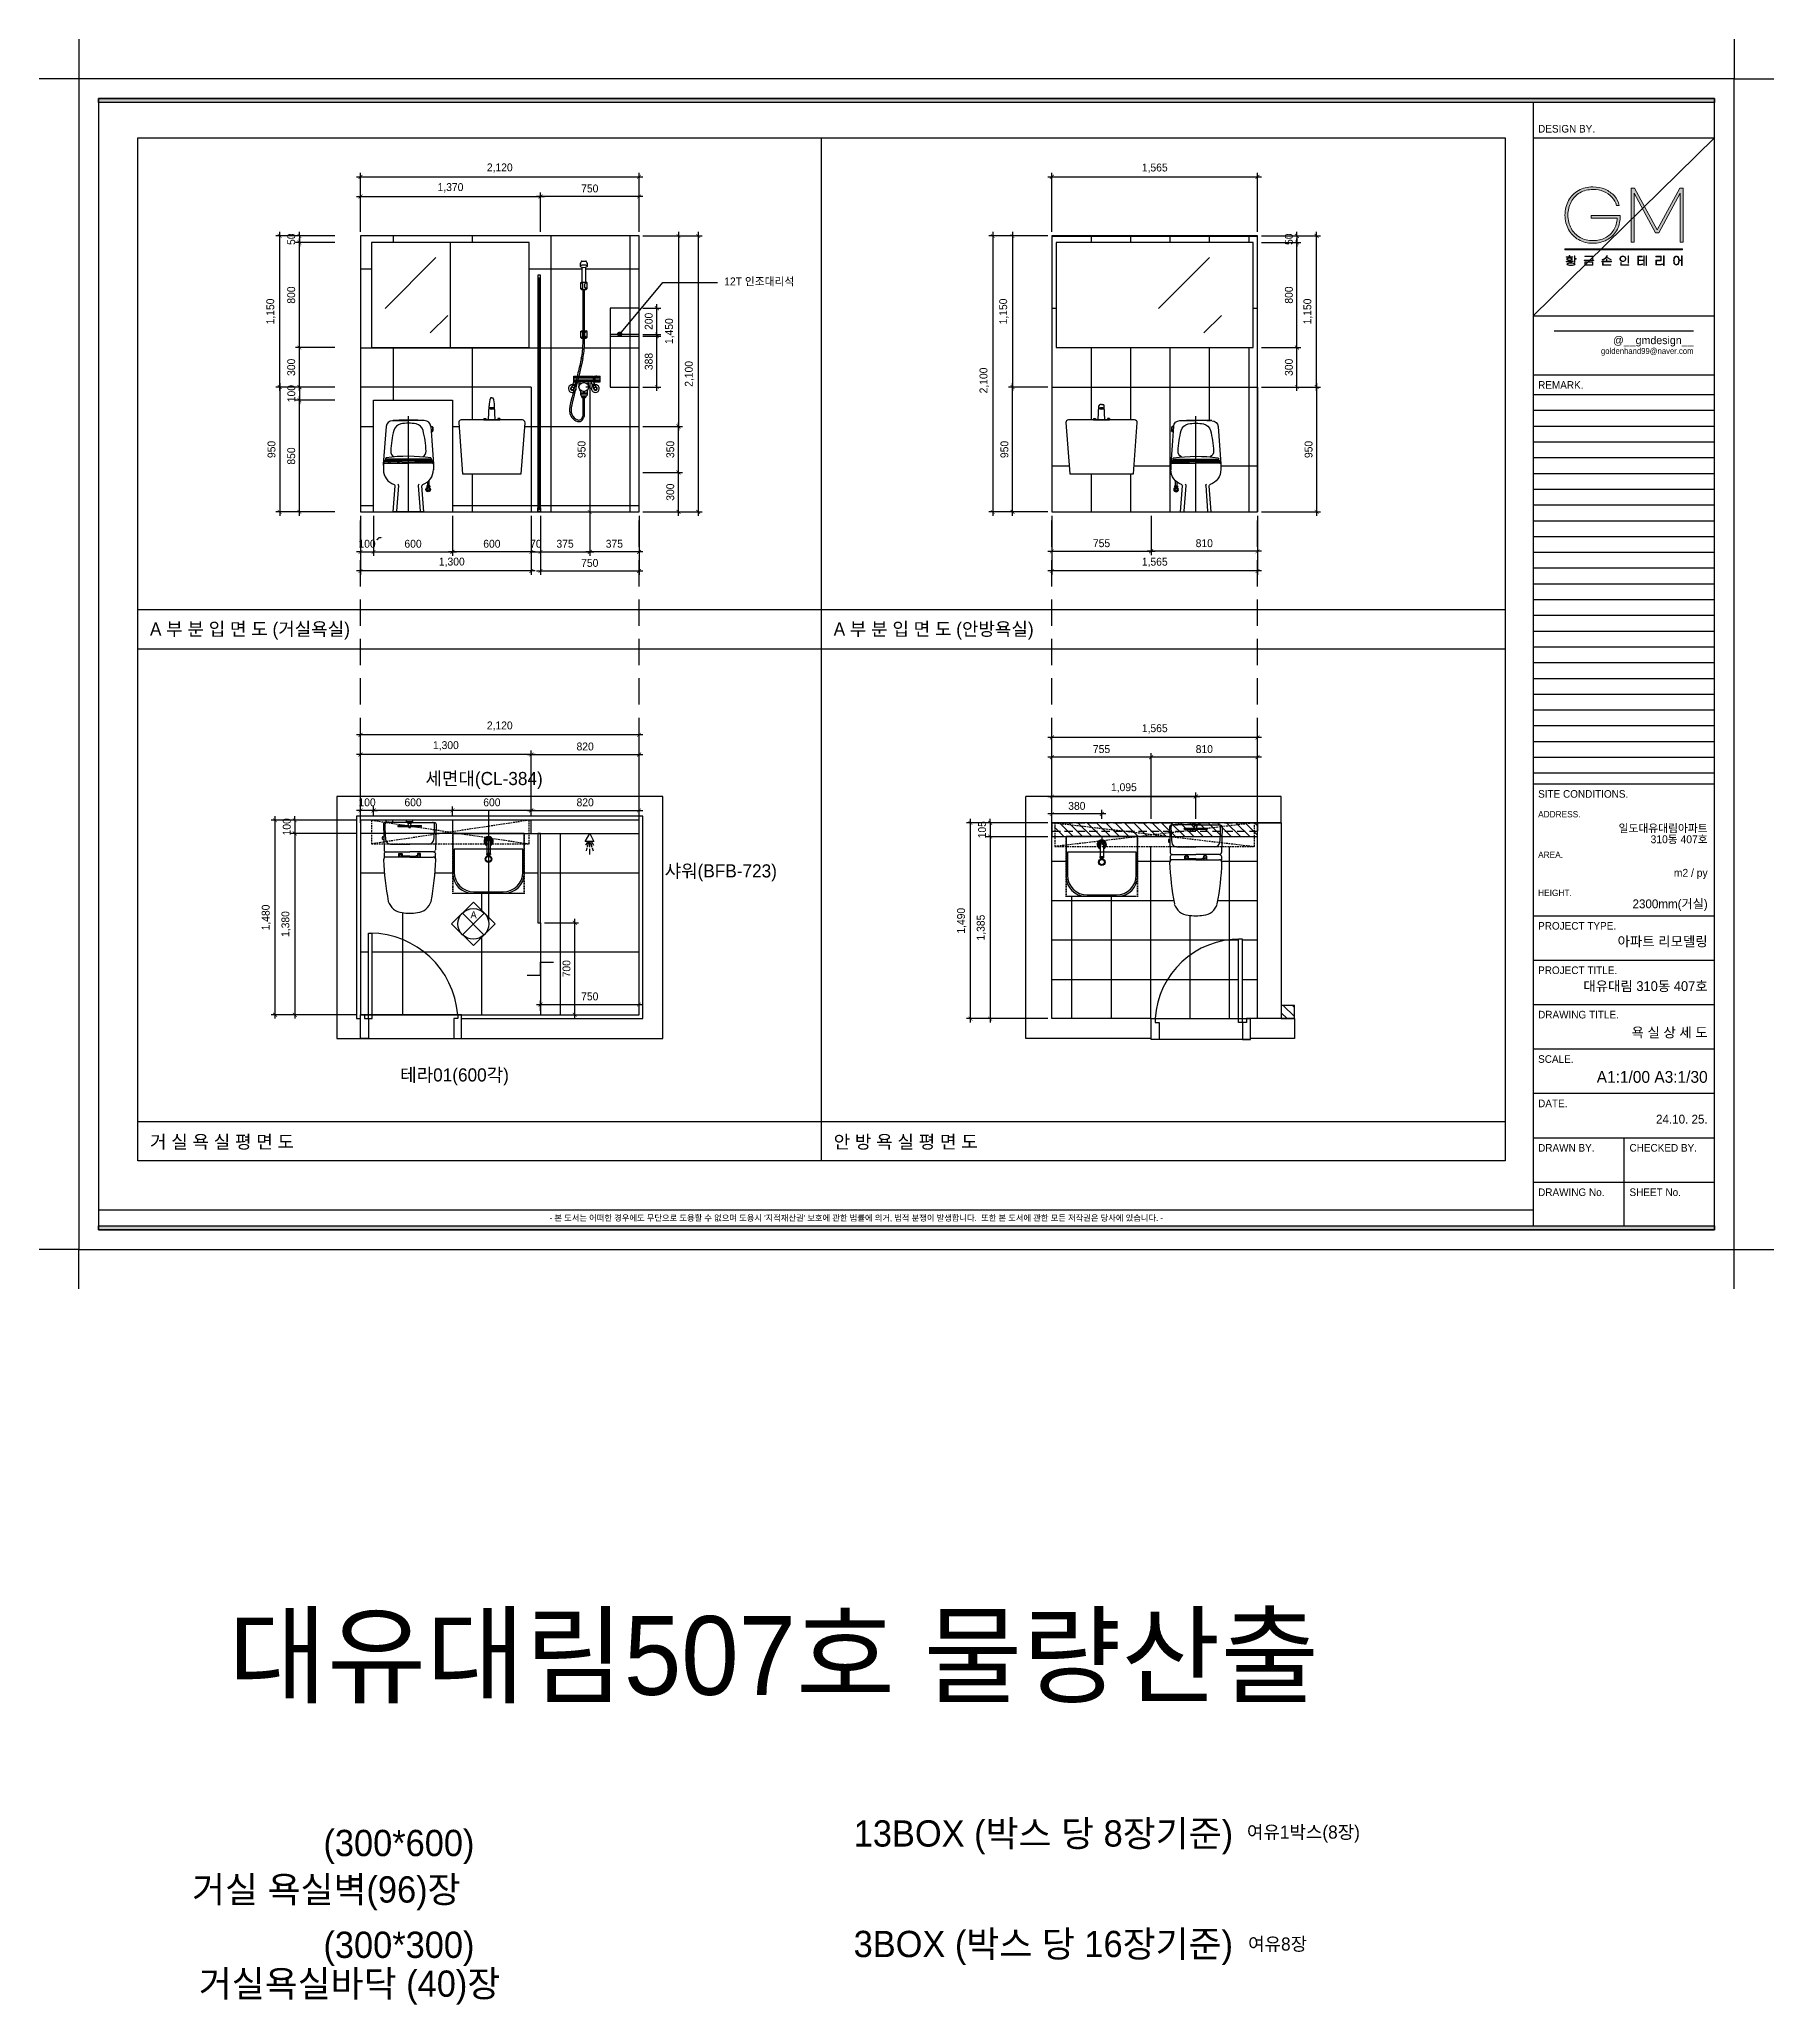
# Model space of a CAD drawing. Header units: inches. Extents: x 38372 to 259385, y 31566 to 93830.
# Drawn here: x 117075 to 130275, y 37542 to 52500 of the extents above; entities that cross this region are included whole.
import ezdxf
from ezdxf.enums import TextEntityAlignment as Align

# ---------------------------------------------------------------- set-up
doc = ezdxf.new("R2010")
doc.units = ezdxf.units.IN
doc.header["$LTSCALE"] = 50
doc.header["$MEASUREMENT"] = 0
doc.header["$PDSIZE"] = 700.071425
for name, pattern in [('DH-HID2', [1.2, 0.8, -0.4]), ('DOT', [0.25, 0, -0.25]), ('HIDDEN', [0.375, 0.25, -0.125])]:
    doc.linetypes.add(name, pattern=pattern)
for name, color, linetype in [('0-ELC TEXT', 7, 'Continuous'), ('02-WAL', 2, 'Continuous'), ('03-TEXT', 3, 'Continuous'), ('03-WAL NEW', 3, 'Continuous'), ('04-WIN', 4, 'Continuous'), ('06-FUR', 6, 'Continuous'), ('06-LIGHT', 4, 'Continuous'), ('07-DIM', 5, 'Continuous'), ('07-DIM WAL', 5, 'Continuous'), ('08-HAT', 8, 'Continuous'), ('2-con', 2, 'Continuous'), ('3.기호.계단선', 30, 'Continuous'), ('51', 104, 'Continuous'), ('_U+B808_U+C774_U+C5B4 2', 7, 'Continuous'), ('BATH', 4, 'Continuous'), ('CO-BATH', 6, 'Continuous'), ('F-SYM', 7, 'Continuous'), ('fin', 5, 'Continuous'), ('FORM(YOURNAME)-11', 1, 'Continuous'), ('HA', 7, 'Continuous'), ('HAT', 5, 'Continuous'), ('HL', 6, 'HIDDEN'), ('TOILET-1', 6, 'Continuous'), ('TT1', 7, 'Continuous'), ('도면층4', 4, 'Continuous'), ('도면층5', 5, 'Continuous'), ('설비', 140, 'Continuous'), ('욕실설비', 3, 'Continuous')]:
    doc.layers.add(name, color=color, linetype=linetype)
doc.styles.add('HY 울릉도 L', font='')
doc.styles.add('YOURNAME', font='HY울릉도M.TTF')
doc.styles.add('코레일둥고', font='Korail_Round_Gothic_Medium.ttf')
doc.styles.get('HY 울릉도 L').set_extended_font_data('HY울릉도L')
doc.dimstyles.new('30', dxfattribs={"dimscale": 30, "dimtxt": 2, "dimasz": 1, "dimexe": 1, "dimexo": 1, "dimgap": 1, "dimtad": 1, "dimdec": 0, "dimrnd": 0.05, "dimdsep": 46, "dimlunit": 6, "dimtxsty": 'HY 울릉도 L', "dimblk": 'ARCHTICK', "dimcen": 2.5, "dimdle": 1, "dimclrd": 133, "dimclre": 133, "dimclrt": 30, "dimadec": 0, "dimazin": 0, "dimtfac": 1, "dimtdec": 0, "dimtix": 1, "dimtmove": 2, "dimatfit": 3, "dimldrblk": 'ARCHTICK', "dimfxl": 0, "dimlwd": -1, "dimlwe": -1, "dimarcsym": 0})
pattern_1 = [(0, (134171.54, 65752.07), (0, 600), []), (90, (134171.54, 65752.07), (-600, 4e-14), [])]
pattern_2 = [(0, (134241.8, 62355.2), (0, 600), []), (90, (134241.8, 62355.2), (-600, 4e-14), [])]

msp = doc.modelspace()

# ---------------------------------------------------------------- texts
at = {"layer": '03-TEXT', "color": 0, "style": '코레일둥고'}
msp.add_text('대유대림507호 물량산출', height=600, dxfattribs=at).set_placement((126816.8, 39900.5), align=Align.RIGHT)
at = {"layer": '03-TEXT', "style": '코레일둥고'}
for s, p in [('13BOX (박스 당 8장기준)', (126160.9, 38745.8)), ('거실 욕실벽(96)장', (120281.3, 38319.5)), ('3BOX (박스 당 16장기준)', (126160.1, 37904.5)), ('거실욕실바닥 (40)장', (120583.7, 37602.6))]:
    msp.add_text(s, height=200, dxfattribs=at).set_placement(p, align=Align.RIGHT)
at = {"layer": '03-TEXT', "color": 30, "style": '코레일둥고'}
for s, p in [('여유1박스(8장)', (127125.7, 38806)), ('여유8장', (126724.1, 37954.4))]:
    msp.add_text(s, height=100, dxfattribs=at).set_placement(p, align=Align.RIGHT)
at = {"layer": '03-TEXT', "color": 10, "style": '코레일둥고'}
for s, p in [('(300*600)', (120386.8, 38673.1)), ('(300*300)', (120386.8, 37898.2))]:
    msp.add_text(s, height=200, dxfattribs=at).set_placement(p, align=Align.RIGHT)

# ---------------------------------------------------------------- blocks, each defined once
blk = doc.blocks.new('A$C4B2D31F0')
at = {"layer": 'fin', "color": 4}
for p, q in [((185, 691), (20, 691)), ((37, 692), (25, 692)), ((37, 692), (50, 692)), ((201, 691), (366, 691)), ((13, 466), (193, 466)), ((48, 524), (193, 524)), ((338, 524), (193, 524)), ((373, 466), (193, 466)), ((193, 427), (14, 427)), ((193, 427), (372, 427))]:
    blk.add_line(p, q, dxfattribs=at)
for points in [[(20, 691), (8, 691, 0.421209), (-7, 676), (-2, 481, 0.001659)], [(366, 691), (378, 691, -0.421209), (393, 676), (388, 481, -0.001659)], [(13, 466, 0.371724), (-2, 451, 0.003515), (-1, 420, 0.320541)], [(373, 466, -0.371724), (388, 451, -0.003515), (387, 420, -0.320541)]]:
    blk.add_lwpolyline(points, format="xyb", dxfattribs=at)
for centre, radius, start, end in [((20, 675), 16, 90, 179.3116), ((1004, 663), 1000, 179.3116, 185.9437), ((25, 707), 15, 180, 270), ((50, 707), 15, 270, 0), ((366, 675), 16, 0.6884, 90), ((-618, 663), 1000, 354.0563, 0.6884), ((13, 481), 15, 181.3651, 270), ((49, 564), 40, 185.9437, 267.5129), ((336, 564), 40, 272.4871, 354.0563), ((373, 481), 15, 270, 358.6349), ((14, 407), 20, 90, 182.3333), ((2198, 496), 2206, 182.3333, 190.6081), ((-1812, 496), 2206, 349.3919, 357.6667), ((372, 407), 20, 357.6667, 90), ((149, 129), 126, 198.2964, 263.4241), ((193, 406), 406, 261.6993, 270), ((193, 406), 406, 270, 278.3007), ((237, 129), 126, 276.5759, 341.7036)]:
    blk.add_arc(centre, radius, start, end, dxfattribs=at)
at = {"layer": 'HL', "linetype": 'Continuous'}
for p, q in [((106, 666), (184, 666)), ((106, 659), (185, 659)), ((169, 697), (169, 707)), ((169, 697), (217, 697)), ((186, 693), (181, 697)), ((182, 686), (186, 693)), ((187, 651), (182, 686)), ((182, 686), (204, 686)), ((186, 693), (200, 693)), ((187, 651), (199, 651)), ((199, 651), (204, 686)), ((200, 693), (205, 697)), ((204, 686), (200, 693)), ((200, 659), (279, 659)), ((201, 666), (279, 666)), ((217, 697), (217, 707)), ((-16, 577), (-16, 565)), ((-12, 581), (-5, 581)), ((-12, 561), (-4, 561)), ((193, 434), (147, 434)), ((193, 434), (239, 434))]:
    blk.add_line(p, q, dxfattribs=at)
for points in [[(110, 427), (110, 451, -0.414214), (114, 455), (131, 455, -0.414214), (135, 451), (135, 435), (135, 427)], [(276, 427), (276, 451, 0.414214), (272, 455), (255, 455, 0.414214), (251, 451), (251, 435), (251, 427)], [(135, 435), (145, 435, -0.414214), (147, 433), (147, 427)], [(251, 435), (241, 435, 0.414214), (239, 433), (239, 427)]]:
    blk.add_lwpolyline(points, format="xyb", dxfattribs=at)
for centre in [(123, 441), (263, 441)]:
    blk.add_circle(centre, 8, dxfattribs=at)
for centre, radius, start, end in [((106, 663), 3.5, 90, 270), ((279, 663), 3.5, 270, 90), ((-12, 577), 4, 90, 180), ((-12, 565), 4, 180, 270)]:
    blk.add_arc(centre, radius, start, end, dxfattribs=at)
blk = doc.blocks.new('B-003')
blk.add_line((0, 0), (0, -65))
at = {"layer": 'CO-BATH'}
for p, q in [((272, 0), (-272, 0)), ((272, -305), (272, 0)), ((-272, 0), (-272, -305)), ((-122, -455), (122, -455))]:
    blk.add_line(p, q, dxfattribs=at)
at = {"layer": 'CO-BATH', "color": 8}
for p, q in [((-262, -120), (-262, -295)), ((262, -120), (-262, -120)), ((-13, -60), (-13, -151)), ((12, -60), (12, -151)), ((262, -295), (262, -120)), ((-15, -156), (-15, -161)), ((-15, -161), (14, -161)), ((-14, -151), (-14, -156)), ((13, -151), (13, -156)), ((14, -156), (14, -161)), ((-112, -445), (112, -445))]:
    blk.add_line(p, q, dxfattribs=at)
at = {"layer": 'CO-BATH', "color": 251}
for p, q in [((-15, -156), (14, -156)), ((-14, -151), (13, -151))]:
    blk.add_line(p, q, dxfattribs=at)
at = {"layer": 'CO-BATH', "color": 8, "linetype": 'DOT'}
blk.add_lwpolyline([(-272, -455), (272, -455), (272, 0), (-272, 0)], close=True, dxfattribs=at)
at = {"layer": 'CO-BATH', "color": 8}
blk.add_circle((0, -195), 25, dxfattribs=at)
at = {"layer": 'CO-BATH', "color": 251}
blk.add_circle((0, -195), 20, dxfattribs=at)
at = {"layer": 'CO-BATH', "color": 8}
for centre, radius, start, end in [((0, -60), 35, 290.9248, 249.0751), ((0, -60), 12.5, 360, 180), ((-112, -295), 150, 180, 270), ((112, -295), 150, 270, 0)]:
    blk.add_arc(centre, radius, start, end, dxfattribs=at)
at = {"layer": 'CO-BATH', "color": 251}
for radius, start, end in [(30, 294.6243, 245.3757), (25, 300, 240), (18, 313.9829, 226.017)]:
    blk.add_arc((0, -60), radius, start, end, dxfattribs=at)
at = {"layer": 'CO-BATH'}
for centre, start, end in [((-122, -305), 180, 270), ((122, -305), 270, 0)]:
    blk.add_arc(centre, 150, start, end, dxfattribs=at)
blk = doc.blocks.new('block 29')
at = {"layer": '_U+B808_U+C774_U+C5B4 2'}
h = blk.add_hatch(color=35, dxfattribs=at)
h.dxf.hatch_style = 2
edge = h.paths.add_edge_path()
edge.add_spline(control_points=[(626.29, -130.32), (626.06, -130.35), (625.8, -130.36), (625.5, -130.36), (625.5, -130.36), (624.38, -130.36), (624.38, -130.36), (624.38, -130.36), (624.38, -130.21), (624.38, -130.21), (624.38, -130.21), (625.42, -130.21), (625.42, -130.21), (625.42, -130.21), (625.42, -129.89), (625.42, -129.89), (625.16, -129.88), (624.96, -129.84), (624.81, -129.76), (624.66, -129.68), (624.58, -129.57), (624.58, -129.44), (624.58, -129.3), (624.66, -129.19), (624.83, -129.1), (625, -129.02), (625.22, -128.98), (625.5, -128.98), (625.79, -128.98), (626.01, -129.02), (626.18, -129.1), (626.34, -129.19), (626.43, -129.3), (626.43, -129.44), (626.43, -129.57), (626.35, -129.68), (626.2, -129.76), (626.05, -129.84), (625.84, -129.89), (625.58, -129.89), (625.58, -129.89), (625.58, -130.21), (625.58, -130.21), (626.18, -130.2), (626.58, -130.16), (626.78, -130.07), (626.78, -130.07), (626.78, -130.22), (626.78, -130.22), (626.68, -130.27), (626.51, -130.3), (626.29, -130.32)], knot_values=[0, 0, 0, 0, 1, 1, 1, 2, 2, 2, 3, 3, 3, 4, 4, 4, 5, 5, 5, 6, 6, 6, 7, 7, 7, 8, 8, 8, 9, 9, 9, 10, 10, 10, 11, 11, 11, 12, 12, 12, 13, 13, 13, 14, 14, 14, 15, 15, 15, 16, 16, 16, 17, 17, 17, 17], degree=3, periodic=0)
h.paths.add_polyline_path([(626.62, -128.8), (624.41, -128.8), (624.41, -128.65), (625.41, -128.65), (625.41, -128.24), (625.58, -128.24), (625.58, -128.65), (626.62, -128.65)])
edge = h.paths.add_edge_path()
edge.add_spline(control_points=[(626.98, -130.76), (627.24, -130.83), (627.37, -130.96), (627.37, -131.13), (627.37, -131.3), (627.24, -131.42), (626.98, -131.5), (626.72, -131.57), (626.39, -131.61), (626, -131.61), (625.61, -131.61), (625.28, -131.57), (625.02, -131.5), (624.76, -131.42), (624.63, -131.3), (624.63, -131.13), (624.63, -130.96), (624.76, -130.83), (625.02, -130.76), (625.28, -130.68), (625.61, -130.65), (626, -130.65), (626.39, -130.65), (626.72, -130.68), (626.98, -130.76)], knot_values=[0, 0, 0, 0, 1, 1, 1, 2, 2, 2, 3, 3, 3, 4, 4, 4, 5, 5, 5, 6, 6, 6, 7, 7, 7, 8, 8, 8, 8], degree=3, periodic=0)
edge = h.paths.add_edge_path()
edge.add_spline(control_points=[(624.95, -129.67), (625.09, -129.72), (625.27, -129.75), (625.5, -129.75), (625.73, -129.75), (625.92, -129.72), (626.06, -129.67), (626.2, -129.61), (626.27, -129.53), (626.27, -129.44), (626.27, -129.34), (626.2, -129.27), (626.06, -129.21), (625.92, -129.15), (625.73, -129.13), (625.5, -129.13), (625.27, -129.13), (625.09, -129.15), (624.95, -129.21), (624.81, -129.27), (624.74, -129.34), (624.74, -129.44), (624.74, -129.53), (624.81, -129.61), (624.95, -129.67)], knot_values=[0, 0, 0, 0, 1, 1, 1, 2, 2, 2, 3, 3, 3, 4, 4, 4, 5, 5, 5, 6, 6, 6, 7, 7, 7, 8, 8, 8, 8], degree=3, periodic=0)
edge = h.paths.add_edge_path()
edge.add_spline(control_points=[(626.83, -131.38), (627.08, -131.33), (627.2, -131.25), (627.2, -131.13), (627.2, -131.01), (627.08, -130.92), (626.83, -130.87), (626.59, -130.82), (626.31, -130.79), (626, -130.79), (625.69, -130.79), (625.41, -130.82), (625.17, -130.87), (624.92, -130.92), (624.8, -131.01), (624.8, -131.13), (624.8, -131.25), (624.92, -131.33), (625.17, -131.38), (625.41, -131.44), (625.69, -131.46), (626, -131.46), (626.31, -131.46), (626.59, -131.44), (626.83, -131.38)], knot_values=[0, 0, 0, 0, 1, 1, 1, 2, 2, 2, 3, 3, 3, 4, 4, 4, 5, 5, 5, 6, 6, 6, 7, 7, 7, 8, 8, 8, 8], degree=3, periodic=0)
h.paths.add_polyline_path([(627.8, -129.28), (627.8, -129.43), (627.29, -129.43), (627.29, -130.53), (627.13, -130.53), (627.13, -128.32), (627.29, -128.32), (627.29, -129.28)])
h = blk.add_hatch(color=35, dxfattribs=at)
h.dxf.hatch_style = 2
h.paths.add_polyline_path([(633.67, -129.92), (630.41, -129.92), (630.41, -129.77), (633.67, -129.77)])
h.paths.add_polyline_path([(633.4, -129.51), (633.24, -129.51), (633.24, -128.55), (630.66, -128.55), (630.66, -128.4), (633.4, -128.4)])
h.paths.add_polyline_path([(633.41, -131.54), (630.67, -131.54), (630.67, -130.36), (633.41, -130.36)])
h.paths.add_polyline_path([(633.25, -131.39), (633.25, -130.51), (630.83, -130.51), (630.83, -131.39)])
h = blk.add_hatch(color=35, dxfattribs=at)
h.dxf.hatch_style = 2
h.paths.add_polyline_path([(639.69, -130.16), (639.69, -130.31), (636.44, -130.31), (636.44, -130.16), (637.98, -130.16), (637.98, -129.51), (638.15, -129.51), (638.15, -130.16)])
edge = h.paths.add_edge_path()
edge.add_spline(control_points=[(637.36, -129.47), (637.09, -129.61), (636.83, -129.68), (636.58, -129.68), (636.58, -129.68), (636.58, -129.53), (636.58, -129.53), (636.8, -129.52), (637.02, -129.46), (637.24, -129.35), (637.47, -129.24), (637.66, -129.08), (637.83, -128.89), (638, -128.7), (638.1, -128.49), (638.15, -128.26), (638.15, -128.26), (638.31, -128.28), (638.31, -128.28), (638.27, -128.46), (638.21, -128.63), (638.1, -128.79), (638.1, -128.79), (639.55, -129.58), (639.55, -129.58), (639.55, -129.58), (639.48, -129.71), (639.48, -129.71), (639.48, -129.71), (638.01, -128.93), (638.01, -128.93), (637.84, -129.15), (637.62, -129.33), (637.36, -129.47)], knot_values=[0, 0, 0, 0, 1, 1, 1, 2, 2, 2, 3, 3, 3, 4, 4, 4, 5, 5, 5, 6, 6, 6, 7, 7, 7, 8, 8, 8, 9, 9, 9, 10, 10, 10, 11, 11, 11, 11], degree=3, periodic=0)
h.paths.add_polyline_path([(636.86, -131.39), (639.51, -131.39), (639.51, -131.54), (636.7, -131.54), (636.7, -130.65), (636.86, -130.65)])
h = blk.add_hatch(color=35, dxfattribs=at)
h.dxf.hatch_style = 2
edge = h.paths.add_edge_path()
edge.add_spline(control_points=[(644.09, -128.5), (644.24, -128.59), (644.35, -128.7), (644.43, -128.84), (644.51, -128.98), (644.55, -129.14), (644.55, -129.31), (644.55, -129.49), (644.51, -129.65), (644.43, -129.79), (644.35, -129.93), (644.24, -130.04), (644.09, -130.13), (643.93, -130.21), (643.75, -130.25), (643.54, -130.25), (643.33, -130.25), (643.15, -130.21), (643, -130.13), (642.85, -130.04), (642.73, -129.93), (642.65, -129.79), (642.57, -129.65), (642.53, -129.49), (642.53, -129.31), (642.53, -129.14), (642.57, -128.98), (642.65, -128.84), (642.73, -128.7), (642.85, -128.59), (643, -128.5), (643.15, -128.42), (643.33, -128.38), (643.54, -128.38), (643.75, -128.38), (643.93, -128.42), (644.09, -128.5)], knot_values=[0, 0, 0, 0, 1, 1, 1, 2, 2, 2, 3, 3, 3, 4, 4, 4, 5, 5, 5, 6, 6, 6, 7, 7, 7, 8, 8, 8, 9, 9, 9, 10, 10, 10, 11, 11, 11, 12, 12, 12, 12], degree=3, periodic=0)
edge = h.paths.add_edge_path()
edge.add_spline(control_points=[(643.1, -128.62), (642.97, -128.69), (642.87, -128.78), (642.8, -128.9), (642.73, -129.02), (642.7, -129.16), (642.7, -129.31), (642.7, -129.47), (642.73, -129.61), (642.8, -129.73), (642.87, -129.85), (642.97, -129.94), (643.1, -130.01), (643.23, -130.07), (643.38, -130.11), (643.54, -130.11), (643.71, -130.11), (643.86, -130.07), (643.99, -130.01), (644.12, -129.94), (644.21, -129.85), (644.28, -129.73), (644.35, -129.61), (644.39, -129.47), (644.39, -129.31), (644.39, -129.16), (644.35, -129.02), (644.28, -128.9), (644.21, -128.78), (644.12, -128.69), (643.99, -128.62), (643.86, -128.56), (643.71, -128.52), (643.54, -128.52), (643.38, -128.52), (643.23, -128.56), (643.1, -128.62)], knot_values=[0, 0, 0, 0, 1, 1, 1, 2, 2, 2, 3, 3, 3, 4, 4, 4, 5, 5, 5, 6, 6, 6, 7, 7, 7, 8, 8, 8, 9, 9, 9, 10, 10, 10, 11, 11, 11, 12, 12, 12, 12], degree=3, periodic=0)
h.paths.add_polyline_path([(642.98, -131.39), (645.58, -131.39), (645.58, -131.54), (642.82, -131.54), (642.82, -130.53), (642.98, -130.53)])
h.paths.add_polyline_path([(645.45, -130.78), (645.29, -130.78), (645.29, -128.32), (645.45, -128.32)])
h = blk.add_hatch(color=35, dxfattribs=at)
h.dxf.hatch_style = 2
edge = h.paths.add_edge_path()
edge.add_spline(control_points=[(649.11, -131.24), (649.37, -131.24), (649.58, -131.22), (649.75, -131.19), (649.92, -131.17), (650.08, -131.12), (650.22, -131.05), (650.22, -131.05), (650.22, -131.21), (650.22, -131.21), (649.97, -131.33), (649.61, -131.39), (649.13, -131.39), (649.13, -131.39), (648.63, -131.39), (648.63, -131.39), (648.63, -131.39), (648.63, -128.48), (648.63, -128.48), (648.63, -128.48), (650.06, -128.48), (650.06, -128.48), (650.06, -128.48), (650.06, -128.63), (650.06, -128.63), (650.06, -128.63), (648.79, -128.63), (648.79, -128.63), (648.79, -128.63), (648.79, -129.81), (648.79, -129.81), (648.79, -129.81), (649.87, -129.81), (649.87, -129.81), (649.87, -129.81), (649.87, -129.96), (649.87, -129.96), (649.87, -129.96), (648.79, -129.96), (648.79, -129.96), (648.79, -129.96), (648.79, -131.24), (648.79, -131.24), (648.79, -131.24), (649.11, -131.24), (649.11, -131.24)], knot_values=[0, 0, 0, 0, 1, 1, 1, 2, 2, 2, 3, 3, 3, 4, 4, 4, 5, 5, 5, 6, 6, 6, 7, 7, 7, 8, 8, 8, 9, 9, 9, 10, 10, 10, 11, 11, 11, 12, 12, 12, 13, 13, 13, 14, 14, 14, 15, 15, 15, 15], degree=3, periodic=0)
h.paths.add_polyline_path([(650.64, -128.35), (650.8, -128.35), (650.8, -131.56), (650.64, -131.56), (650.64, -129.94), (650.06, -129.94), (650.06, -129.79), (650.64, -129.79)])
h.paths.add_polyline_path([(651.57, -128.32), (651.57, -131.62), (651.41, -131.62), (651.41, -128.32)])
h = blk.add_hatch(color=35, dxfattribs=at)
h.dxf.hatch_style = 2
edge = h.paths.add_edge_path()
edge.add_spline(control_points=[(656.55, -129.97), (656.55, -129.97), (654.9, -129.97), (654.9, -129.97), (654.9, -129.97), (654.9, -131.24), (654.9, -131.24), (654.9, -131.24), (656.08, -131.24), (656.08, -131.24), (656.23, -131.24), (656.39, -131.22), (656.55, -131.19), (656.7, -131.17), (656.83, -131.13), (656.93, -131.08), (656.93, -131.08), (656.93, -131.23), (656.93, -131.23), (656.83, -131.28), (656.71, -131.32), (656.55, -131.34), (656.4, -131.37), (656.24, -131.39), (656.08, -131.39), (656.08, -131.39), (654.74, -131.39), (654.74, -131.39), (654.74, -131.39), (654.74, -129.82), (654.74, -129.82), (654.74, -129.82), (656.39, -129.82), (656.39, -129.82), (656.39, -129.82), (656.39, -128.63), (656.39, -128.63), (656.39, -128.63), (654.73, -128.63), (654.73, -128.63), (654.73, -128.63), (654.73, -128.48), (654.73, -128.48), (654.73, -128.48), (656.55, -128.48), (656.55, -128.48), (656.55, -128.48), (656.55, -129.97), (656.55, -129.97)], knot_values=[0, 0, 0, 0, 1, 1, 1, 2, 2, 2, 3, 3, 3, 4, 4, 4, 5, 5, 5, 6, 6, 6, 7, 7, 7, 8, 8, 8, 9, 9, 9, 10, 10, 10, 11, 11, 11, 12, 12, 12, 13, 13, 13, 14, 14, 14, 15, 15, 15, 16, 16, 16, 16], degree=3, periodic=0)
h.paths.add_polyline_path([(657.51, -131.62), (657.34, -131.62), (657.34, -128.32), (657.51, -128.32)])
h = blk.add_hatch(color=35, dxfattribs=at)
h.dxf.hatch_style = 2
edge = h.paths.add_edge_path()
edge.add_spline(control_points=[(663.56, -128.32), (663.56, -128.32), (663.56, -131.62), (663.56, -131.62), (663.56, -131.62), (663.4, -131.62), (663.4, -131.62), (663.4, -131.62), (663.4, -129.94), (663.4, -129.94), (663.4, -129.94), (662.6, -129.94), (662.6, -129.94), (662.6, -130.27), (662.56, -130.54), (662.48, -130.77), (662.4, -130.99), (662.29, -131.16), (662.14, -131.27), (662, -131.38), (661.84, -131.43), (661.65, -131.43), (661.47, -131.43), (661.3, -131.38), (661.16, -131.27), (661.02, -131.16), (660.91, -130.99), (660.82, -130.76), (660.74, -130.54), (660.7, -130.26), (660.7, -129.93), (660.7, -129.6), (660.74, -129.33), (660.82, -129.1), (660.91, -128.88), (661.02, -128.71), (661.16, -128.6), (661.3, -128.49), (661.47, -128.43), (661.65, -128.43), (661.83, -128.43), (661.99, -128.48), (662.13, -128.58), (662.26, -128.68), (662.37, -128.83), (662.46, -129.04), (662.54, -129.24), (662.59, -129.5), (662.6, -129.79), (662.6, -129.79), (663.4, -129.79), (663.4, -129.79), (663.4, -129.79), (663.4, -128.32), (663.4, -128.32), (663.4, -128.32), (663.56, -128.32), (663.56, -128.32)], knot_values=[0, 0, 0, 0, 1, 1, 1, 2, 2, 2, 3, 3, 3, 4, 4, 4, 5, 5, 5, 6, 6, 6, 7, 7, 7, 8, 8, 8, 9, 9, 9, 10, 10, 10, 11, 11, 11, 12, 12, 12, 13, 13, 13, 14, 14, 14, 15, 15, 15, 16, 16, 16, 17, 17, 17, 18, 18, 18, 19, 19, 19, 19], degree=3, periodic=0)
edge = h.paths.add_edge_path()
edge.add_spline(control_points=[(662.06, -131.13), (662.18, -131.03), (662.27, -130.88), (662.34, -130.68), (662.4, -130.48), (662.44, -130.23), (662.44, -129.93), (662.44, -129.64), (662.4, -129.39), (662.34, -129.19), (662.27, -128.98), (662.18, -128.83), (662.06, -128.73), (661.94, -128.63), (661.8, -128.58), (661.65, -128.58), (661.5, -128.58), (661.37, -128.63), (661.25, -128.73), (661.13, -128.83), (661.04, -128.98), (660.97, -129.19), (660.9, -129.39), (660.87, -129.64), (660.87, -129.93), (660.87, -130.23), (660.9, -130.48), (660.97, -130.68), (661.04, -130.88), (661.13, -131.03), (661.25, -131.13), (661.37, -131.23), (661.5, -131.28), (661.65, -131.28), (661.8, -131.28), (661.94, -131.23), (662.06, -131.13)], knot_values=[0, 0, 0, 0, 1, 1, 1, 2, 2, 2, 3, 3, 3, 4, 4, 4, 5, 5, 5, 6, 6, 6, 7, 7, 7, 8, 8, 8, 9, 9, 9, 10, 10, 10, 11, 11, 11, 12, 12, 12, 12], degree=3, periodic=0)
at = {"layer": '_U+B808_U+C774_U+C5B4 2', "lineweight": 0}
for points in [[(626.62, -128.8), (624.41, -128.8), (624.41, -128.65), (625.41, -128.65), (625.41, -128.24), (625.58, -128.24), (625.58, -128.65), (626.62, -128.65), (626.62, -128.8)], [(627.8, -129.28), (627.8, -129.43), (627.29, -129.43), (627.29, -130.53), (627.13, -130.53), (627.13, -128.32), (627.29, -128.32), (627.29, -129.28), (627.8, -129.28)], [(633.67, -129.92), (630.41, -129.92), (630.41, -129.77), (633.67, -129.77), (633.67, -129.92)], [(633.4, -129.51), (633.24, -129.51), (633.24, -128.55), (630.66, -128.55), (630.66, -128.4), (633.4, -128.4), (633.4, -129.51)], [(633.41, -131.54), (630.67, -131.54), (630.67, -130.36), (633.41, -130.36), (633.41, -131.54)], [(633.25, -131.39), (633.25, -130.51), (630.83, -130.51), (630.83, -131.39), (633.25, -131.39)], [(639.69, -130.16), (639.69, -130.31), (636.44, -130.31), (636.44, -130.16), (637.98, -130.16), (637.98, -129.51), (638.15, -129.51), (638.15, -130.16), (639.69, -130.16)], [(636.86, -131.39), (639.51, -131.39), (639.51, -131.54), (636.7, -131.54), (636.7, -130.65), (636.86, -130.65), (636.86, -131.39)], [(642.98, -131.39), (645.58, -131.39), (645.58, -131.54), (642.82, -131.54), (642.82, -130.53), (642.98, -130.53), (642.98, -131.39)], [(645.45, -130.78), (645.29, -130.78), (645.29, -128.32), (645.45, -128.32), (645.45, -130.78)], [(650.64, -128.35), (650.8, -128.35), (650.8, -131.56), (650.64, -131.56), (650.64, -129.94), (650.06, -129.94), (650.06, -129.79), (650.64, -129.79), (650.64, -128.35)], [(651.57, -128.32), (651.57, -131.62), (651.41, -131.62), (651.41, -128.32), (651.57, -128.32)], [(657.51, -131.62), (657.34, -131.62), (657.34, -128.32), (657.51, -128.32), (657.51, -131.62)]]:
    blk.add_lwpolyline(points, dxfattribs=at)
for points, knots in [([(626.29, -130.32), (626.06, -130.35), (625.8, -130.36), (625.5, -130.36), (625.5, -130.36), (624.38, -130.36), (624.38, -130.36), (624.38, -130.36), (624.38, -130.21), (624.38, -130.21), (624.38, -130.21), (625.42, -130.21), (625.42, -130.21), (625.42, -130.21), (625.42, -129.89), (625.42, -129.89), (625.16, -129.88), (624.96, -129.84), (624.81, -129.76), (624.66, -129.68), (624.58, -129.57), (624.58, -129.44), (624.58, -129.3), (624.66, -129.19), (624.83, -129.1), (625, -129.02), (625.22, -128.98), (625.5, -128.98), (625.79, -128.98), (626.01, -129.02), (626.18, -129.1), (626.34, -129.19), (626.43, -129.3), (626.43, -129.44), (626.43, -129.57), (626.35, -129.68), (626.2, -129.76), (626.05, -129.84), (625.84, -129.89), (625.58, -129.89), (625.58, -129.89), (625.58, -130.21), (625.58, -130.21), (626.18, -130.2), (626.58, -130.16), (626.78, -130.07), (626.78, -130.07), (626.78, -130.22), (626.78, -130.22), (626.68, -130.27), (626.51, -130.3), (626.29, -130.32)], [0, 0, 0, 0, 1, 1, 1, 2, 2, 2, 3, 3, 3, 4, 4, 4, 5, 5, 5, 6, 6, 6, 7, 7, 7, 8, 8, 8, 9, 9, 9, 10, 10, 10, 11, 11, 11, 12, 12, 12, 13, 13, 13, 14, 14, 14, 15, 15, 15, 16, 16, 16, 17, 17, 17, 17]), ([(626.98, -130.76), (627.24, -130.83), (627.37, -130.96), (627.37, -131.13), (627.37, -131.3), (627.24, -131.42), (626.98, -131.5), (626.72, -131.57), (626.39, -131.61), (626, -131.61), (625.61, -131.61), (625.28, -131.57), (625.02, -131.5), (624.76, -131.42), (624.63, -131.3), (624.63, -131.13), (624.63, -130.96), (624.76, -130.83), (625.02, -130.76), (625.28, -130.68), (625.61, -130.65), (626, -130.65), (626.39, -130.65), (626.72, -130.68), (626.98, -130.76)], [0, 0, 0, 0, 1, 1, 1, 2, 2, 2, 3, 3, 3, 4, 4, 4, 5, 5, 5, 6, 6, 6, 7, 7, 7, 8, 8, 8, 8]), ([(624.95, -129.67), (625.09, -129.72), (625.27, -129.75), (625.5, -129.75), (625.73, -129.75), (625.92, -129.72), (626.06, -129.67), (626.2, -129.61), (626.27, -129.53), (626.27, -129.44), (626.27, -129.34), (626.2, -129.27), (626.06, -129.21), (625.92, -129.15), (625.73, -129.13), (625.5, -129.13), (625.27, -129.13), (625.09, -129.15), (624.95, -129.21), (624.81, -129.27), (624.74, -129.34), (624.74, -129.44), (624.74, -129.53), (624.81, -129.61), (624.95, -129.67)], [0, 0, 0, 0, 1, 1, 1, 2, 2, 2, 3, 3, 3, 4, 4, 4, 5, 5, 5, 6, 6, 6, 7, 7, 7, 8, 8, 8, 8]), ([(626.83, -131.38), (627.08, -131.33), (627.2, -131.25), (627.2, -131.13), (627.2, -131.01), (627.08, -130.92), (626.83, -130.87), (626.59, -130.82), (626.31, -130.79), (626, -130.79), (625.69, -130.79), (625.41, -130.82), (625.17, -130.87), (624.92, -130.92), (624.8, -131.01), (624.8, -131.13), (624.8, -131.25), (624.92, -131.33), (625.17, -131.38), (625.41, -131.44), (625.69, -131.46), (626, -131.46), (626.31, -131.46), (626.59, -131.44), (626.83, -131.38)], [0, 0, 0, 0, 1, 1, 1, 2, 2, 2, 3, 3, 3, 4, 4, 4, 5, 5, 5, 6, 6, 6, 7, 7, 7, 8, 8, 8, 8]), ([(637.36, -129.47), (637.09, -129.61), (636.83, -129.68), (636.58, -129.68), (636.58, -129.68), (636.58, -129.53), (636.58, -129.53), (636.8, -129.52), (637.02, -129.46), (637.24, -129.35), (637.47, -129.24), (637.66, -129.08), (637.83, -128.89), (638, -128.7), (638.1, -128.49), (638.15, -128.26), (638.15, -128.26), (638.31, -128.28), (638.31, -128.28), (638.27, -128.46), (638.21, -128.63), (638.1, -128.79), (638.1, -128.79), (639.55, -129.58), (639.55, -129.58), (639.55, -129.58), (639.48, -129.71), (639.48, -129.71), (639.48, -129.71), (638.01, -128.93), (638.01, -128.93), (637.84, -129.15), (637.62, -129.33), (637.36, -129.47)], [0, 0, 0, 0, 1, 1, 1, 2, 2, 2, 3, 3, 3, 4, 4, 4, 5, 5, 5, 6, 6, 6, 7, 7, 7, 8, 8, 8, 9, 9, 9, 10, 10, 10, 11, 11, 11, 11]), ([(644.09, -128.5), (644.24, -128.59), (644.35, -128.7), (644.43, -128.84), (644.51, -128.98), (644.55, -129.14), (644.55, -129.31), (644.55, -129.49), (644.51, -129.65), (644.43, -129.79), (644.35, -129.93), (644.24, -130.04), (644.09, -130.13), (643.93, -130.21), (643.75, -130.25), (643.54, -130.25), (643.33, -130.25), (643.15, -130.21), (643, -130.13), (642.85, -130.04), (642.73, -129.93), (642.65, -129.79), (642.57, -129.65), (642.53, -129.49), (642.53, -129.31), (642.53, -129.14), (642.57, -128.98), (642.65, -128.84), (642.73, -128.7), (642.85, -128.59), (643, -128.5), (643.15, -128.42), (643.33, -128.38), (643.54, -128.38), (643.75, -128.38), (643.93, -128.42), (644.09, -128.5)], [0, 0, 0, 0, 1, 1, 1, 2, 2, 2, 3, 3, 3, 4, 4, 4, 5, 5, 5, 6, 6, 6, 7, 7, 7, 8, 8, 8, 9, 9, 9, 10, 10, 10, 11, 11, 11, 12, 12, 12, 12]), ([(643.1, -128.62), (642.97, -128.69), (642.87, -128.78), (642.8, -128.9), (642.73, -129.02), (642.7, -129.16), (642.7, -129.31), (642.7, -129.47), (642.73, -129.61), (642.8, -129.73), (642.87, -129.85), (642.97, -129.94), (643.1, -130.01), (643.23, -130.07), (643.38, -130.11), (643.54, -130.11), (643.71, -130.11), (643.86, -130.07), (643.99, -130.01), (644.12, -129.94), (644.21, -129.85), (644.28, -129.73), (644.35, -129.61), (644.39, -129.47), (644.39, -129.31), (644.39, -129.16), (644.35, -129.02), (644.28, -128.9), (644.21, -128.78), (644.12, -128.69), (643.99, -128.62), (643.86, -128.56), (643.71, -128.52), (643.54, -128.52), (643.38, -128.52), (643.23, -128.56), (643.1, -128.62)], [0, 0, 0, 0, 1, 1, 1, 2, 2, 2, 3, 3, 3, 4, 4, 4, 5, 5, 5, 6, 6, 6, 7, 7, 7, 8, 8, 8, 9, 9, 9, 10, 10, 10, 11, 11, 11, 12, 12, 12, 12]), ([(649.11, -131.24), (649.37, -131.24), (649.58, -131.22), (649.75, -131.19), (649.92, -131.17), (650.08, -131.12), (650.22, -131.05), (650.22, -131.05), (650.22, -131.21), (650.22, -131.21), (649.97, -131.33), (649.61, -131.39), (649.13, -131.39), (649.13, -131.39), (648.63, -131.39), (648.63, -131.39), (648.63, -131.39), (648.63, -128.48), (648.63, -128.48), (648.63, -128.48), (650.06, -128.48), (650.06, -128.48), (650.06, -128.48), (650.06, -128.63), (650.06, -128.63), (650.06, -128.63), (648.79, -128.63), (648.79, -128.63), (648.79, -128.63), (648.79, -129.81), (648.79, -129.81), (648.79, -129.81), (649.87, -129.81), (649.87, -129.81), (649.87, -129.81), (649.87, -129.96), (649.87, -129.96), (649.87, -129.96), (648.79, -129.96), (648.79, -129.96), (648.79, -129.96), (648.79, -131.24), (648.79, -131.24), (648.79, -131.24), (649.11, -131.24), (649.11, -131.24)], [0, 0, 0, 0, 1, 1, 1, 2, 2, 2, 3, 3, 3, 4, 4, 4, 5, 5, 5, 6, 6, 6, 7, 7, 7, 8, 8, 8, 9, 9, 9, 10, 10, 10, 11, 11, 11, 12, 12, 12, 13, 13, 13, 14, 14, 14, 15, 15, 15, 15]), ([(656.55, -129.97), (656.55, -129.97), (654.9, -129.97), (654.9, -129.97), (654.9, -129.97), (654.9, -131.24), (654.9, -131.24), (654.9, -131.24), (656.08, -131.24), (656.08, -131.24), (656.23, -131.24), (656.39, -131.22), (656.55, -131.19), (656.7, -131.17), (656.83, -131.13), (656.93, -131.08), (656.93, -131.08), (656.93, -131.23), (656.93, -131.23), (656.83, -131.28), (656.71, -131.32), (656.55, -131.34), (656.4, -131.37), (656.24, -131.39), (656.08, -131.39), (656.08, -131.39), (654.74, -131.39), (654.74, -131.39), (654.74, -131.39), (654.74, -129.82), (654.74, -129.82), (654.74, -129.82), (656.39, -129.82), (656.39, -129.82), (656.39, -129.82), (656.39, -128.63), (656.39, -128.63), (656.39, -128.63), (654.73, -128.63), (654.73, -128.63), (654.73, -128.63), (654.73, -128.48), (654.73, -128.48), (654.73, -128.48), (656.55, -128.48), (656.55, -128.48), (656.55, -128.48), (656.55, -129.97), (656.55, -129.97)], [0, 0, 0, 0, 1, 1, 1, 2, 2, 2, 3, 3, 3, 4, 4, 4, 5, 5, 5, 6, 6, 6, 7, 7, 7, 8, 8, 8, 9, 9, 9, 10, 10, 10, 11, 11, 11, 12, 12, 12, 13, 13, 13, 14, 14, 14, 15, 15, 15, 16, 16, 16, 16]), ([(663.56, -128.32), (663.56, -128.32), (663.56, -131.62), (663.56, -131.62), (663.56, -131.62), (663.4, -131.62), (663.4, -131.62), (663.4, -131.62), (663.4, -129.94), (663.4, -129.94), (663.4, -129.94), (662.6, -129.94), (662.6, -129.94), (662.6, -130.27), (662.56, -130.54), (662.48, -130.77), (662.4, -130.99), (662.29, -131.16), (662.14, -131.27), (662, -131.38), (661.84, -131.43), (661.65, -131.43), (661.47, -131.43), (661.3, -131.38), (661.16, -131.27), (661.02, -131.16), (660.91, -130.99), (660.82, -130.76), (660.74, -130.54), (660.7, -130.26), (660.7, -129.93), (660.7, -129.6), (660.74, -129.33), (660.82, -129.1), (660.91, -128.88), (661.02, -128.71), (661.16, -128.6), (661.3, -128.49), (661.47, -128.43), (661.65, -128.43), (661.83, -128.43), (661.99, -128.48), (662.13, -128.58), (662.26, -128.68), (662.37, -128.83), (662.46, -129.04), (662.54, -129.24), (662.59, -129.5), (662.6, -129.79), (662.6, -129.79), (663.4, -129.79), (663.4, -129.79), (663.4, -129.79), (663.4, -128.32), (663.4, -128.32), (663.4, -128.32), (663.56, -128.32), (663.56, -128.32)], [0, 0, 0, 0, 1, 1, 1, 2, 2, 2, 3, 3, 3, 4, 4, 4, 5, 5, 5, 6, 6, 6, 7, 7, 7, 8, 8, 8, 9, 9, 9, 10, 10, 10, 11, 11, 11, 12, 12, 12, 13, 13, 13, 14, 14, 14, 15, 15, 15, 16, 16, 16, 17, 17, 17, 18, 18, 18, 19, 19, 19, 19]), ([(662.06, -131.13), (662.18, -131.03), (662.27, -130.88), (662.34, -130.68), (662.4, -130.48), (662.44, -130.23), (662.44, -129.93), (662.44, -129.64), (662.4, -129.39), (662.34, -129.19), (662.27, -128.98), (662.18, -128.83), (662.06, -128.73), (661.94, -128.63), (661.8, -128.58), (661.65, -128.58), (661.5, -128.58), (661.37, -128.63), (661.25, -128.73), (661.13, -128.83), (661.04, -128.98), (660.97, -129.19), (660.9, -129.39), (660.87, -129.64), (660.87, -129.93), (660.87, -130.23), (660.9, -130.48), (660.97, -130.68), (661.04, -130.88), (661.13, -131.03), (661.25, -131.13), (661.37, -131.23), (661.5, -131.28), (661.65, -131.28), (661.8, -131.28), (661.94, -131.23), (662.06, -131.13)], [0, 0, 0, 0, 1, 1, 1, 2, 2, 2, 3, 3, 3, 4, 4, 4, 5, 5, 5, 6, 6, 6, 7, 7, 7, 8, 8, 8, 9, 9, 9, 10, 10, 10, 11, 11, 11, 12, 12, 12, 12])]:
    blk.add_open_spline(points, degree=3, knots=knots, dxfattribs=at)
blk = doc.blocks.new('block 30')
at = {"layer": '_U+B808_U+C774_U+C5B4 2'}
h = blk.add_hatch(color=35, dxfattribs=at)
h.dxf.hatch_style = 2
edge = h.paths.add_edge_path()
edge.add_spline(control_points=[(637.53, -105.82), (638.78, -106.37), (639.83, -107.12), (640.66, -108.08), (641.5, -109.03), (642.06, -110.11), (642.35, -111.29), (642.35, -111.29), (641.36, -111.29), (641.36, -111.29), (641.11, -110.26), (640.6, -109.33), (639.84, -108.5), (639.08, -107.68), (638.14, -107.03), (637.02, -106.57), (635.9, -106.11), (634.7, -105.88), (633.42, -105.88), (631.78, -105.88), (630.32, -106.25), (629.04, -106.99), (627.76, -107.73), (626.76, -108.76), (626.05, -110.08), (625.33, -111.4), (624.97, -112.88), (624.97, -114.53), (624.97, -116.2), (625.33, -117.69), (626.05, -119), (626.76, -120.31), (627.77, -121.34), (629.05, -122.08), (630.34, -122.82), (631.82, -123.19), (633.49, -123.19), (634.98, -123.19), (636.34, -122.87), (637.56, -122.23), (638.78, -121.59), (639.75, -120.69), (640.47, -119.53), (641.18, -118.38), (641.57, -117.05), (641.61, -115.55), (641.61, -115.55), (632.88, -115.55), (632.88, -115.55), (632.88, -115.55), (632.88, -114.65), (632.88, -114.65), (632.88, -114.65), (642.63, -114.65), (642.63, -114.65), (642.63, -114.65), (642.63, -115.25), (642.63, -115.25), (642.63, -116.97), (642.23, -118.49), (641.42, -119.84), (640.6, -121.18), (639.49, -122.22), (638.08, -122.96), (636.67, -123.7), (635.11, -124.07), (633.39, -124.07), (631.57, -124.07), (629.95, -123.66), (628.52, -122.85), (627.09, -122.03), (625.98, -120.89), (625.18, -119.44), (624.37, -117.99), (623.97, -116.36), (623.97, -114.53), (623.97, -112.71), (624.37, -111.08), (625.18, -109.63), (625.98, -108.18), (627.09, -107.04), (628.52, -106.22), (629.95, -105.41), (631.57, -105), (633.39, -105), (634.89, -105), (636.27, -105.27), (637.53, -105.82)], knot_values=[0, 0, 0, 0, 1, 1, 1, 2, 2, 2, 3, 3, 3, 4, 4, 4, 5, 5, 5, 6, 6, 6, 7, 7, 7, 8, 8, 8, 9, 9, 9, 10, 10, 10, 11, 11, 11, 12, 12, 12, 13, 13, 13, 14, 14, 14, 15, 15, 15, 16, 16, 16, 17, 17, 17, 18, 18, 18, 19, 19, 19, 20, 20, 20, 21, 21, 21, 22, 22, 22, 23, 23, 23, 24, 24, 24, 25, 25, 25, 26, 26, 26, 27, 27, 27, 28, 28, 28, 29, 29, 29, 29], degree=3, periodic=0)
h = blk.add_hatch(color=35, dxfattribs=at)
h.dxf.hatch_style = 2
h.paths.add_polyline_path([(646.36, -105.39), (647.49, -105.39), (655.18, -119.56), (662.86, -105.39), (663.97, -105.39), (663.97, -123.68), (662.98, -123.68), (662.98, -107.17), (655.73, -120.53), (654.6, -120.53), (647.35, -107.17), (647.35, -123.68), (646.36, -123.68)])
at = {"layer": '_U+B808_U+C774_U+C5B4 2', "lineweight": 0}
blk.add_lwpolyline([(646.36, -105.39), (647.49, -105.39), (655.18, -119.56), (662.86, -105.39), (663.97, -105.39), (663.97, -123.68), (662.98, -123.68), (662.98, -107.17), (655.73, -120.53), (654.6, -120.53), (647.35, -107.17), (647.35, -123.68), (646.36, -123.68), (646.36, -105.39)], dxfattribs=at)
blk.add_open_spline([(637.53, -105.82), (638.78, -106.37), (639.83, -107.12), (640.66, -108.08), (641.5, -109.03), (642.06, -110.11), (642.35, -111.29), (642.35, -111.29), (641.36, -111.29), (641.36, -111.29), (641.11, -110.26), (640.6, -109.33), (639.84, -108.5), (639.08, -107.68), (638.14, -107.03), (637.02, -106.57), (635.9, -106.11), (634.7, -105.88), (633.42, -105.88), (631.78, -105.88), (630.32, -106.25), (629.04, -106.99), (627.76, -107.73), (626.76, -108.76), (626.05, -110.08), (625.33, -111.4), (624.97, -112.88), (624.97, -114.53), (624.97, -116.2), (625.33, -117.69), (626.05, -119), (626.76, -120.31), (627.77, -121.34), (629.05, -122.08), (630.34, -122.82), (631.82, -123.19), (633.49, -123.19), (634.98, -123.19), (636.34, -122.87), (637.56, -122.23), (638.78, -121.59), (639.75, -120.69), (640.47, -119.53), (641.18, -118.38), (641.57, -117.05), (641.61, -115.55), (641.61, -115.55), (632.88, -115.55), (632.88, -115.55), (632.88, -115.55), (632.88, -114.65), (632.88, -114.65), (632.88, -114.65), (642.63, -114.65), (642.63, -114.65), (642.63, -114.65), (642.63, -115.25), (642.63, -115.25), (642.63, -116.97), (642.23, -118.49), (641.42, -119.84), (640.6, -121.18), (639.49, -122.22), (638.08, -122.96), (636.67, -123.7), (635.11, -124.07), (633.39, -124.07), (631.57, -124.07), (629.95, -123.66), (628.52, -122.85), (627.09, -122.03), (625.98, -120.89), (625.18, -119.44), (624.37, -117.99), (623.97, -116.36), (623.97, -114.53), (623.97, -112.71), (624.37, -111.08), (625.18, -109.63), (625.98, -108.18), (627.09, -107.04), (628.52, -106.22), (629.95, -105.41), (631.57, -105), (633.39, -105), (634.89, -105), (636.27, -105.27), (637.53, -105.82)], degree=3, knots=[0, 0, 0, 0, 1, 1, 1, 2, 2, 2, 3, 3, 3, 4, 4, 4, 5, 5, 5, 6, 6, 6, 7, 7, 7, 8, 8, 8, 9, 9, 9, 10, 10, 10, 11, 11, 11, 12, 12, 12, 13, 13, 13, 14, 14, 14, 15, 15, 15, 16, 16, 16, 17, 17, 17, 18, 18, 18, 19, 19, 19, 20, 20, 20, 21, 21, 21, 22, 22, 22, 23, 23, 23, 24, 24, 24, 25, 25, 25, 26, 26, 26, 27, 27, 27, 28, 28, 28, 29, 29, 29, 29], dxfattribs=at)
blk = doc.blocks.new('block 28')
at = {"layer": '_U+B808_U+C774_U+C5B4 2'}
for name in ['block 30', 'block 29']:
    blk.add_blockref(name, (0, 0), dxfattribs=at)
blk = doc.blocks.new('block 27')
at = {"layer": '_U+B808_U+C774_U+C5B4 2'}
h = blk.add_hatch(color=35, dxfattribs=at)
h.dxf.hatch_style = 2
h.paths.add_polyline_path([(663.76, -126.35), (623.97, -126.35), (623.97, -125.94), (663.76, -125.94)])
at = {"layer": '_U+B808_U+C774_U+C5B4 2', "lineweight": 0}
blk.add_lwpolyline([(663.76, -126.35), (623.97, -126.35), (623.97, -125.94), (663.76, -125.94), (663.76, -126.35)], dxfattribs=at)
at = {"layer": '_U+B808_U+C774_U+C5B4 2'}
blk.add_blockref('block 28', (0, 0), dxfattribs=at)
blk = doc.blocks.new('FORM-PLAN')
at = {"layer": 'FORM(YOURNAME)-11'}
h = blk.add_hatch(color=256, dxfattribs=at)
h.dxf.hatch_style = 1
h.paths.add_polyline_path([(-71444, 55115), (10556, 55115), (10556, 54915), (-71444, 54915)])
h.paths.add_polyline_path([(-71444, -2085), (10556, -2085), (10556, -2285), (-71444, -2285)])
at = {"layer": 'Defpoints', "color": 158}
for p, q in [((1346, 54915), (1346, -2085)), ((1346, 53115), (10556, 53115)), ((10556, 53115), (1346, 44093)), ((1346, 44093), (10556, 44093)), ((1346, 40093), (10556, 40093)), ((1346, 39293), (10556, 39293)), ((1346, 38493), (10556, 38493)), ((1346, 37693), (10556, 37693)), ((1346, 36893), (10556, 36893)), ((1346, 36093), (10556, 36093)), ((1346, 35293), (10556, 35293)), ((1346, 34493), (10556, 34493)), ((1346, 33693), (10556, 33693)), ((1346, 32893), (10556, 32893)), ((1346, 32093), (10556, 32093)), ((1346, 31293), (10556, 31293)), ((1346, 30493), (10556, 30493)), ((1346, 29693), (10556, 29693)), ((1346, 28893), (10556, 28893)), ((1346, 28093), (10556, 28093)), ((1346, 27293), (10556, 27293)), ((1346, 26493), (10556, 26493)), ((1346, 25693), (10556, 25693)), ((1346, 24893), (10556, 24893)), ((1346, 24093), (10556, 24093)), ((1346, 23293), (10556, 23293)), ((1346, 22493), (10556, 22493)), ((1346, 21693), (10556, 21693)), ((1346, 20893), (10556, 20893)), ((1346, -1285), (-71444, -1285))]:
    blk.add_line(p, q, dxfattribs=at)
at = {"layer": 'Defpoints', "color": 1}
for points in [[(-72444, 58115), (-72444, 56115), (-74444, 56115)], [(11556, 58115), (11556, 56115), (13556, 56115)], [(-72444, -5285), (-72444, -3285), (-74444, -3285)], [(11556, -5285), (11556, -3285), (13556, -3285)]]:
    blk.add_lwpolyline(points, dxfattribs=at)
at = {"layer": 'Defpoints', "color": 158}
for points in [[(-71444, -2285), (10556, -2285), (10556, 55115), (-71444, 55115)], [(-69444, 53115), (-64, 53115), (-64, 1215), (-69444, 1215)]]:
    blk.add_lwpolyline(points, close=True, dxfattribs=at)
at = {"layer": 'FORM(YOURNAME)-11', "color": 251}
blk.add_line((2415, 43323), (9487, 43323), dxfattribs=at)
at = {"layer": 'FORM(YOURNAME)-11', "color": 14}
for p, q in [((1346, 41093), (10556, 41093)), ((1346, 20344), (10556, 20344)), ((1346, 13651), (10556, 13651)), ((1346, 11398), (10556, 11398)), ((1346, 9146), (10556, 9146)), ((1346, 6893), (10556, 6893)), ((1346, 4641), (10556, 4641)), ((1346, 2388), (10556, 2388)), ((5951, 2388), (5951, -2085)), ((1346, 136), (10556, 136))]:
    blk.add_line(p, q, dxfattribs=at)
at = {"layer": 'FORM(YOURNAME)-11', "color": 250}
blk.add_lwpolyline([(-72444, -3285), (11556, -3285), (11556, 56115), (-72444, 56115)], close=True, dxfattribs=at)
at = {"layer": 'FORM(YOURNAME)-11'}
for points in [[(-71444, 55115), (10556, 55115), (10556, 54915), (-71444, 54915)], [(-71444, -2085), (10556, -2085), (10556, -2285), (-71444, -2285)]]:
    blk.add_lwpolyline(points, close=True, dxfattribs=at)
at = {"layer": '_U+B808_U+C774_U+C5B4 2', "xscale": 150, "yscale": 150, "zscale": 150}
blk.add_blockref('block 27', (-90629, 66379), dxfattribs=at)
at = {"layer": 'FORM(YOURNAME)-11', "color": 14, "style": 'YOURNAME'}
for s, height, p in [('DESIGN BY.', 386.1, (1603, 53577)), ('REMARK.', 386.1, (1603, 40579)), ('SITE CONDITIONS.', 386.14, (1603, 19829)), ('PROJECT TYPE.', 386.14, (1603, 13136)), ('PROJECT TITLE.', 386.14, (1603, 10883)), ('DRAWING TITLE.', 386.14, (1603, 8631)), ('SCALE.', 386.1, (1603, 6378)), ('DATE.', 386.1, (1603, 4126)), ('DRAWN BY.', 386.1, (1603, 1873)), ('CHECKED BY.', 386.14, (6240, 1873)), ('DRAWING No.', 386.14, (1603, -379)), ('SHEET No.', 386.1, (6240, -379))]:
    blk.add_text(s, height=height, dxfattribs=at).set_placement(p, align=Align.MIDDLE_LEFT)
for s, height, width, p in [('@__gmdesign__', 400, 1.03, (9487, 42649)), ('goldenhand99@naver.com', 300, 0.995, (9487, 42154))]:
    blk.add_text(s, height=height, dxfattribs=dict(at, width=width)).set_placement(p, align=Align.RIGHT)
at = {"layer": 'FORM(YOURNAME)-11', "color": 251, "style": 'YOURNAME'}
for s, p in [('ADDRESS.', (1603, 18799)), ('AREA.', (1603, 16740)), ('HEIGHT.', (1603, 14809))]:
    blk.add_text(s, height=321.8, dxfattribs=at).set_placement(p, align=Align.MIDDLE_LEFT)
at = {"layer": 'FORM(YOURNAME)-11', "color": 1, "style": 'YOURNAME'}
blk.add_text("- 본 도서는 어떠한 경우에도 무단으로 도용할 수 없으며 도용시 '지적재산권' 보호에 관한 법률에 의거, 법적 분쟁이 발생합니다.  또한 본 도서에 관한 모든 저작권은 당사에 있습니다. -", height=300, dxfattribs=at).set_placement((-32990, -1685), align=Align.MIDDLE_CENTER)
at = {"layer": 'FORM(YOURNAME)-11', "color": 3, "style": 'YOURNAME'}
for tag, height, p in [('1', 450, (9905, 18188)), ('2', 450, (9905, 17544)), ('3', 450, (9905, 16257)), ('4', 450, (9905, 14326)), ('5', 515, (9905, 12009)), ('6', 515, (9905, 9757)), ('7', 515, (9905, 7504)), ('8', 515, (9905, 5252)), ('9', 515, (9905, 2999)), ('10', 515, (5655, 811)), ('11', 515, (9905, 747)), ('12', 515, (5655, -1441)), ('13', 515, (9905, -1441))]:
    blk.add_attdef(tag, text='', height=height, dxfattribs=at).set_placement(p, align=Align.MIDDLE_RIGHT)
blk = doc.blocks.new('A$C585578C5')
at = {"layer": '51'}
for p, q in [((101, 1162), (133, 1162)), ((103, 1114), (103, 993)), ((131, 1114), (131, 993)), ((92, 997), (99, 1002)), ((92, 997), (92, 953)), ((92, 953), (99, 947)), ((96, 999), (109, 988)), ((96, 950), (109, 961)), ((99, 1002), (135, 1002)), ((99, 947), (108, 947)), ((107, 959), (108, 942)), ((127, 942), (108, 942)), ((109, 961), (109, 988)), ((111, 535), (111, 942)), ((123, 534), (123, 942)), ((139, 999), (126, 988)), ((126, 961), (126, 988)), ((139, 950), (126, 961)), ((128, 959), (127, 942)), ((127, 947), (135, 947)), ((142, 997), (135, 1002)), ((142, 953), (135, 947)), ((142, 953), (142, 997)), ((92, 626), (99, 631)), ((92, 626), (92, 582)), ((96, 628), (109, 617)), ((99, 631), (111, 631)), ((108, 625), (105, 621)), ((108, 625), (111, 625)), ((109, 590), (109, 617)), ((123, 631), (135, 631)), ((123, 625), (126, 625)), ((139, 628), (126, 617)), ((126, 625), (130, 621)), ((126, 590), (126, 617)), ((142, 626), (135, 631)), ((142, 582), (142, 626)), ((92, 582), (99, 576)), ((96, 579), (109, 590)), ((99, 576), (111, 576)), ((108, 582), (105, 586)), ((108, 582), (111, 582)), ((123, 582), (126, 582)), ((123, 576), (135, 576)), ((139, 579), (126, 590)), ((126, 582), (130, 586)), ((142, 582), (135, 576)), ((42, 244), (21, 196)), ((33, 215), (50, 225)), ((33, 214), (51, 224)), ((64, 244), (39, 188)), ((42, 244), (42, 287)), ((42, 287), (192, 287)), ((42, 285), (192, 285)), ((42, 279), (192, 279)), ((42, 267), (192, 267)), ((42, 254), (192, 254)), ((42, 244), (75, 244)), ((43, 247), (192, 247)), ((83, 209), (83, 236)), ((93, 172), (93, 152)), ((93, 160), (142, 160)), ((93, 158), (142, 158)), ((93, 152), (142, 152)), ((93, 150), (96, 137)), ((142, 150), (139, 137)), ((142, 172), (142, 152)), ((152, 209), (152, 236)), ((192, 244), (160, 244)), ((170, 244), (195, 188)), ((201, 214), (183, 223)), ((201, 214), (184, 224)), ((192, 244), (192, 287)), ((196, 274), (192, 274)), ((196, 257), (192, 257)), ((192, 244), (214, 196)), ((196, 287), (242, 287)), ((196, 244), (196, 287)), ((196, 285), (242, 285)), ((196, 279), (242, 279)), ((196, 267), (242, 267)), ((196, 254), (242, 254)), ((196, 247), (242, 247)), ((196, 244), (242, 244)), ((204, 244), (204, 287)), ((208, 289), (217, 289)), ((208, 287), (208, 289)), ((217, 289), (217, 287)), ((242, 244), (242, 287)), ((96, 137), (139, 137)), ((101, 127), (101, 137)), ((101, 127), (133, 127)), ((101, 127), (103, 125)), ((103, 125), (131, 125)), ((111, -14), (111, 125)), ((123, -18), (123, 125)), ((133, 127), (131, 125)), ((133, 127), (133, 137))]:
    blk.add_line(p, q, dxfattribs=at)
blk.add_lwpolyline([(145, 1122, 0.19387), (143, 1125, 0.093193), (137, 1129, 0.049859), (129, 1131, 0.037392), (117, 1132, 0.037392), (106, 1131, 0.049859), (98, 1129, 0.093193), (91, 1125, 0.19387), (90, 1122)], format="xyb", dxfattribs=at)
for points in [[(83, 209), (77, 209), (77, 199), (83, 199)], [(96, 232), (93, 235), (85, 228), (89, 225)], [(89, 183), (85, 179), (93, 172), (96, 176)], [(122, 238), (122, 244), (112, 244), (112, 238)], [(112, 169), (112, 164), (122, 164), (122, 169)], [(145, 225), (149, 228), (142, 235), (138, 232)], [(138, 176), (142, 172), (149, 179), (145, 183)], [(152, 199), (157, 199), (157, 209), (152, 209)]]:
    blk.add_lwpolyline(points, dxfattribs=at)
for centre, radius in [((30, 192), 10), ((42, 219), 10), ((117, 204), 35), ((192, 219), 10), ((205, 192), 10)]:
    blk.add_circle(centre, radius, dxfattribs=at)
for centre, radius, start, end in [((135, 1132), 46.1, 141.2089, 191.1671), ((92, 1124), 3, 191.1671, 231.5039), ((117, 1155), 42.8, 231.5039, 308.4961), ((101, 1159), 3, 90, 141.2089), ((133, 1159), 3, 38.7911, 90), ((100, 1132), 46.1, 348.8329, 38.7911), ((142, 1124), 3, 308.4961, 348.8329), ((-389, 535), 500, 346.9293, 0), ((-377, 534), 500, 346.7342, 360), ((30, 192), 30, 85.4032, 46.4607), ((30, 192), 14, 111.5167, 20.3473), ((75, 236), 8, 0, 90), ((101, 152), 8, 180, 193.0633), ((134, 152), 8, 346.9367, 0), ((160, 236), 8, 90, 180), ((205, 192), 30, 133.5393, 94.5968), ((205, 192), 14, 159.6527, 68.4833)]:
    blk.add_arc(centre, radius, start, end, dxfattribs=at)
for points, knots in [([(98, 422), (96, 413), (94, 404), (84, 358), (75, 321), (64, 276), (62, 269), (58, 251), (55, 238), (46, 200), (39, 174), (31, 142), (29, 135), (27, 124), (25, 119), (23, 111), (23, 108), (21, 103), (21, 101), (20, 96), (19, 94), (17, 87), (16, 83), (13, 70), (12, 62), (9, 45), (9, 37), (9, 23), (9, 17), (11, 6), (12, 0), (16, -11), (18, -16), (25, -27), (29, -32), (37, -40), (40, -43), (47, -48), (51, -51), (58, -54), (61, -56), (67, -58), (70, -59), (75, -60), (77, -60), (82, -60), (84, -60), (87, -59), (88, -59), (90, -59), (91, -58), (92, -58), (93, -58), (94, -57), (95, -57), (97, -56), (98, -55), (100, -53), (102, -52), (104, -49), (105, -47), (107, -45), (108, -43), (111, -39), (112, -37), (115, -32), (117, -29), (120, -24), (121, -22), (122, -19), (122, -19), (123, -18)], [62.308881, 62.308881, 62.308881, 62.308881, 90.550966, 90.550966, 211.285587, 211.285587, 230.339551, 230.339551, 268.44748, 268.44748, 344.663338, 344.663338, 362.517539, 362.517539, 376.325867, 376.325867, 384.414849, 384.414849, 390.703371, 390.703371, 396.991892, 396.991892, 409.568936, 409.568936, 431.216988, 431.216988, 452.865041, 452.865041, 468.35849, 468.35849, 483.851938, 483.851938, 499.345387, 499.345387, 514.838835, 514.838835, 525.218775, 525.218775, 535.598715, 535.598715, 542.691373, 542.691373, 549.784032, 549.784032, 554.77731, 554.77731, 559.770587, 559.770587, 562.162291, 562.162291, 563.798903, 563.798903, 565.181264, 565.181264, 566.563625, 566.563625, 569.328347, 569.328347, 573.536436, 573.536436, 577.744524, 577.744524, 581.952612, 581.952612, 588.487027, 588.487027, 595.021442, 595.021442, 601.555856, 601.555856, 602.519308, 602.519308, 602.519308, 602.519308]), ([(110, 420), (87, 320), (53, 177), (4, -15), (91, -60), (105, -29), (111, -14)], [61.835516, 61.835516, 61.835516, 61.835516, 385.781482, 517.198725, 564.246559, 604.445349, 604.445349, 604.445349, 604.445349])]:
    blk.add_open_spline(points, degree=3, knots=knots, dxfattribs=at)
blk = doc.blocks.new('A$C1B8B0607')
at = {"layer": 'HA', "color": 6, "linetype": 'Continuous', "ltscale": 25}
for p, q in [((290, 649), (269, 364)), ((339, 694), (460, 694)), ((581, 694), (460, 694)), ((635, 649), (630, 649)), ((630, 649), (638, 542)), ((635, 610), (633, 608)), ((635, 649), (640, 649)), ((635, 610), (640, 610)), ((640, 649), (642, 647)), ((642, 612), (640, 610)), ((642, 647), (642, 612)), ((642, 645), (645, 645)), ((642, 615), (645, 615)), ((645, 645), (646, 643)), ((645, 615), (646, 616)), ((646, 643), (646, 616)), ((638, 542), (651, 364)), ((269, 364), (270, 346)), ((270, 362), (270, 321)), ((412, 380), (271, 380)), ((412, 391), (276, 391)), ((278, 370), (460, 370)), ((278, 370), (460, 370)), ((637, 402), (283, 402)), ((307, 380), (307, 370)), ((319, 380), (319, 370)), ((344, 402), (344, 391)), ((356, 402), (356, 391)), ((376, 380), (376, 370)), ((387, 380), (387, 370)), ((508, 391), (412, 391)), ((412, 380), (508, 380)), ((642, 370), (460, 370)), ((642, 370), (460, 370)), ((644, 391), (508, 391)), ((649, 380), (508, 380)), ((533, 380), (533, 370)), ((544, 380), (544, 370)), ((564, 402), (564, 391)), ((576, 402), (576, 391)), ((601, 380), (601, 370)), ((613, 380), (613, 370)), ((651, 364), (650, 346)), ((650, 362), (650, 321)), ((343, 0), (358, 197)), ((385, 200), (370, 6)), ((535, 200), (550, 6)), ((577, 0), (562, 197)), ((623, 198), (599, 198)), ((599, 198), (599, 190)), ((623, 190), (599, 190)), ((605, 227), (605, 198)), ((605, 190), (605, 187)), ((606, 190), (606, 198)), ((615, 190), (615, 198)), ((616, 237), (616, 198)), ((616, 190), (616, 187)), ((623, 198), (623, 190)), ((577, 0), (343, 0))]:
    blk.add_line(p, q, dxfattribs=at)
at = {"layer": 'HA', "color": 8, "linetype": 'Continuous', "ltscale": 25}
blk.add_line((460, 0), (460, 728), dxfattribs=at)
at = {"layer": 'HA', "color": 6, "linetype": 'Continuous', "ltscale": 25}
for radius in [17.6, 7.81]:
    blk.add_circle((610, 170), radius, dxfattribs=at)
for centre, radius, start, end in [((339, 645), 48.9, 90, 175.8771), ((1011, 440), 686, 164.8158, 178.0859), ((347, 691), 3.92, 94.4856, 119.9222), ((462, -771), 1470, 90.0609, 94.4856), ((415, 602), 68.6, 101.5389, 164.8158), ((460, 381), 294, 90, 101.5413), ((460, 381), 294, 90.0054, 101.5389), ((458, -771), 1470, 89.9408, 90.0592), ((462, -771), 1470, 89.9408, 90.0592), ((458, -771), 1470, 85.5144, 89.9391), ((460, 381), 294, 78.4627, 90), ((460, 381), 294, 78.4611, 89.9946), ((505, 602), 68.6, 15.1842, 78.4611), ((-91, 440), 686, 1.9141, 15.1842), ((573, 691), 3.92, 60.0778, 85.5144), ((581, 645), 49.3, 5.0549, 90), ((374, 461), 49, 178.0859, 242.0862), ((546, 461), 49, 298.9728, 1.9141), ((278, 362), 7.97, 90, 180.4279), ((390, 321), 120, 179.9996, 251.2064), ((362, 344), 98.3, 151.2667, 158.0974), ((362, 344), 98.3, 137.1317, 143.3151), ((459, -741), 1164, 81.542, 98.3393), ((530, 321), 120, 288.7936, 0.0004), ((558, 344), 98.3, 36.6849, 42.5888), ((642, 362), 7.94, 359.1442, 90), ((558, 344), 98.3, 21.9025, 28.7333), ((348, 198), 10, 355.6201, 71.2064), ((375, 202), 10, 349.7755, 62.8711), ((545, 202), 10, 117.1289, 190.2245), ((572, 198), 10, 108.7936, 184.38), ((599, 164), 4.74, 117.4414, 302.5649), ((589, 182), 16, 297.4414, 2.5649), ((610, 146), 16, 57.4414, 122.5649), ((610, 183), 4.74, 357.4414, 182.5649), ((631, 182), 16, 177.4414, 242.5649), ((621, 164), 4.74, 237.4414, 62.5649)]:
    blk.add_arc(centre, radius, start, end, dxfattribs=at)
blk = doc.blocks.new('_ArchTick')
at = {"color": 0, "linetype": 'ByBlock', "const_width": 0.15}
blk.add_lwpolyline([(-0.5, -0.5), (0.5, 0.5)], dxfattribs=at)
blk = doc.blocks.new('*D264')
at = {"layer": '07-DIM', "color": 133}
for p, q in [((132842, 67202), (134272, 67202)), ((132872, 66932), (132872, 67232)), ((134242, 66932), (134242, 67232))]:
    blk.add_line(p, q, dxfattribs=at)
at = {"layer": 'Defpoints', "color": 0}
for p in [(134242, 67202), (132872, 66902), (134242, 66902)]:
    blk.add_point(p, dxfattribs=at)
at = {"layer": '07-DIM', "color": 133, "xscale": 30, "yscale": 30, "zscale": 30, "rotation": 180}
blk.add_blockref('_ArchTick', (132872, 67202), dxfattribs=at)
at = {"layer": '07-DIM', "color": 133, "xscale": 30, "yscale": 30, "zscale": 30}
blk.add_blockref('_ArchTick', (134242, 67202), dxfattribs=at)
at = {"layer": '07-DIM', "color": 30, "insert": (133557, 67268), "char_height": 60, "attachment_point": 5, "style": 'HY 울릉도 L'}
blk.add_mtext('1,370', dxfattribs=at)
blk = doc.blocks.new('*D265')
at = {"layer": '07-DIM', "color": 133}
for p, q in [((135022, 66902), (135472, 66902)), ((135442, 66932), (135442, 64772)), ((135022, 64802), (135472, 64802))]:
    blk.add_line(p, q, dxfattribs=at)
at = {"layer": 'Defpoints', "color": 0}
for p in [(134992, 66902), (134992, 64802), (135442, 64802)]:
    blk.add_point(p, dxfattribs=at)
at = {"layer": '07-DIM', "color": 133, "xscale": 30, "yscale": 30, "zscale": 30}
for p, rotation in [((135442, 66902), 90), ((135442, 64802), 270)]:
    blk.add_blockref('_ArchTick', p, dxfattribs=dict(at, rotation=rotation))
at = {"layer": '07-DIM', "color": 30, "insert": (135376, 65852), "char_height": 60, "attachment_point": 5, "rotation": 90, "style": 'HY 울릉도 L'}
blk.add_mtext('2,100', dxfattribs=at)
blk = doc.blocks.new('*D266')
at = {"layer": '07-DIM', "color": 133}
for p, q in [((135022, 65102), (135322, 65102)), ((135292, 64772), (135292, 65132)), ((135022, 64802), (135322, 64802))]:
    blk.add_line(p, q, dxfattribs=at)
at = {"layer": 'Defpoints', "color": 0}
for p in [(134992, 65102), (135292, 65102), (134992, 64802)]:
    blk.add_point(p, dxfattribs=at)
at = {"layer": '07-DIM', "color": 133, "xscale": 30, "yscale": 30, "zscale": 30}
for p, rotation in [((135292, 65102), 90), ((135292, 64802), 270)]:
    blk.add_blockref('_ArchTick', p, dxfattribs=dict(at, rotation=rotation))
at = {"layer": '07-DIM', "color": 30, "insert": (135230, 64952), "char_height": 60, "attachment_point": 5, "rotation": 90, "style": 'HY 울릉도 L'}
blk.add_mtext('300', dxfattribs=at)
blk = doc.blocks.new('*D254')
at = {"layer": '07-DIM', "color": 133}
for p, q in [((135022, 65452), (135322, 65452)), ((135292, 65072), (135292, 65482)), ((135022, 65102), (135322, 65102))]:
    blk.add_line(p, q, dxfattribs=at)
at = {"layer": 'Defpoints', "color": 0}
for p in [(134992, 65452), (135292, 65452), (134992, 65102)]:
    blk.add_point(p, dxfattribs=at)
at = {"layer": '07-DIM', "color": 133, "xscale": 30, "yscale": 30, "zscale": 30}
for p, rotation in [((135292, 65452), 90), ((135292, 65102), 270)]:
    blk.add_blockref('_ArchTick', p, dxfattribs=dict(at, rotation=rotation))
at = {"layer": '07-DIM', "color": 30, "insert": (135230, 65277), "char_height": 60, "attachment_point": 5, "rotation": 90, "style": 'HY 울릉도 L'}
blk.add_mtext('350', dxfattribs=at)
blk = doc.blocks.new('*D267')
at = {"layer": '07-DIM', "color": 133}
for p, q in [((135022, 66902), (135322, 66902)), ((135292, 66932), (135292, 65422)), ((135022, 65452), (135322, 65452))]:
    blk.add_line(p, q, dxfattribs=at)
at = {"layer": 'Defpoints', "color": 0}
for p in [(134992, 66902), (134992, 65452), (135292, 65452)]:
    blk.add_point(p, dxfattribs=at)
at = {"layer": '07-DIM', "color": 133, "xscale": 30, "yscale": 30, "zscale": 30}
for p, rotation in [((135292, 66902), 90), ((135292, 65452), 270)]:
    blk.add_blockref('_ArchTick', p, dxfattribs=dict(at, rotation=rotation))
at = {"layer": '07-DIM', "color": 30, "insert": (135226, 66177), "char_height": 60, "attachment_point": 5, "rotation": 90, "style": 'HY 울릉도 L'}
blk.add_mtext('1,450', dxfattribs=at)
blk = doc.blocks.new('*D268')
at = {"layer": '07-DIM', "color": 133}
for p, q in [((134242, 64772), (134242, 64322)), ((134992, 64772), (134992, 64322)), ((134212, 64352), (135022, 64352))]:
    blk.add_line(p, q, dxfattribs=at)
at = {"layer": 'Defpoints', "color": 0}
for p in [(134242, 64802), (134992, 64802), (134992, 64352)]:
    blk.add_point(p, dxfattribs=at)
at = {"layer": '07-DIM', "color": 133, "xscale": 30, "yscale": 30, "zscale": 30, "rotation": 180}
blk.add_blockref('_ArchTick', (134242, 64352), dxfattribs=at)
at = {"layer": '07-DIM', "color": 133, "xscale": 30, "yscale": 30, "zscale": 30}
blk.add_blockref('_ArchTick', (134992, 64352), dxfattribs=at)
at = {"layer": '07-DIM', "color": 30, "insert": (134617, 64413), "char_height": 60, "attachment_point": 5, "style": 'HY 울릉도 L'}
blk.add_mtext('750', dxfattribs=at)
blk = doc.blocks.new('*D255')
at = {"layer": '07-DIM', "color": 133}
for p, q in [((133572, 64772), (133572, 64467)), ((134172, 64772), (134172, 64467)), ((134202, 64497), (133542, 64497))]:
    blk.add_line(p, q, dxfattribs=at)
at = {"layer": 'Defpoints', "color": 0}
for p in [(133572, 64802), (134172, 64802), (133572, 64497)]:
    blk.add_point(p, dxfattribs=at)
at = {"layer": '07-DIM', "color": 133, "xscale": 30, "yscale": 30, "zscale": 30, "rotation": 180}
blk.add_blockref('_ArchTick', (133572, 64497), dxfattribs=at)
at = {"layer": '07-DIM', "color": 133, "xscale": 30, "yscale": 30, "zscale": 30}
blk.add_blockref('_ArchTick', (134172, 64497), dxfattribs=at)
at = {"layer": '07-DIM', "color": 30, "insert": (133872, 64559), "char_height": 60, "attachment_point": 5, "style": 'HY 울릉도 L'}
blk.add_mtext('600', dxfattribs=at)
blk = doc.blocks.new('*D269')
at = {"layer": '07-DIM', "color": 133}
for p, q in [((132872, 64772), (132872, 64322)), ((134172, 64772), (134172, 64322)), ((134202, 64352), (132842, 64352))]:
    blk.add_line(p, q, dxfattribs=at)
at = {"layer": 'Defpoints', "color": 0}
for p in [(132872, 64802), (134172, 64802), (132872, 64352)]:
    blk.add_point(p, dxfattribs=at)
at = {"layer": '07-DIM', "color": 133, "xscale": 30, "yscale": 30, "zscale": 30, "rotation": 180}
blk.add_blockref('_ArchTick', (132872, 64352), dxfattribs=at)
at = {"layer": '07-DIM', "color": 133, "xscale": 30, "yscale": 30, "zscale": 30}
blk.add_blockref('_ArchTick', (134172, 64352), dxfattribs=at)
at = {"layer": '07-DIM', "color": 30, "insert": (133567, 64418), "char_height": 60, "attachment_point": 5, "style": 'HY 울릉도 L'}
blk.add_mtext('1,300', dxfattribs=at)
blk = doc.blocks.new('*D270')
at = {"layer": '07-DIM', "color": 133}
for p, q in [((135022, 67202), (134212, 67202)), ((134242, 66932), (134242, 67232)), ((134992, 66932), (134992, 67232))]:
    blk.add_line(p, q, dxfattribs=at)
at = {"layer": 'Defpoints', "color": 0}
for p in [(134242, 67202), (134242, 66902), (134992, 66902)]:
    blk.add_point(p, dxfattribs=at)
at = {"layer": '07-DIM', "color": 133, "xscale": 30, "yscale": 30, "zscale": 30, "rotation": 180}
blk.add_blockref('_ArchTick', (134242, 67202), dxfattribs=at)
at = {"layer": '07-DIM', "color": 133, "xscale": 30, "yscale": 30, "zscale": 30}
blk.add_blockref('_ArchTick', (134992, 67202), dxfattribs=at)
at = {"layer": '07-DIM', "color": 30, "insert": (134617, 67263), "char_height": 60, "attachment_point": 5, "style": 'HY 울릉도 L'}
blk.add_mtext('750', dxfattribs=at)
blk = doc.blocks.new('*D271')
at = {"layer": '07-DIM', "color": 133}
for p, q in [((134612, 65752), (134587, 65752)), ((134617, 65782), (134617, 64772)), ((134647, 64802), (134647, 64802))]:
    blk.add_line(p, q, dxfattribs=at)
at = {"layer": 'Defpoints', "color": 0}
for p in [(134642, 65752), (134617, 64802), (134617, 64802)]:
    blk.add_point(p, dxfattribs=at)
at = {"layer": '07-DIM', "color": 133, "xscale": 30, "yscale": 30, "zscale": 30}
for p, rotation in [((134617, 65752), 90), ((134617, 64802), 270)]:
    blk.add_blockref('_ArchTick', p, dxfattribs=dict(at, rotation=rotation))
at = {"layer": '07-DIM', "color": 30, "insert": (134555, 65277), "char_height": 60, "attachment_point": 5, "rotation": 90, "style": 'HY 울릉도 L'}
blk.add_mtext('950', dxfattribs=at)
blk = doc.blocks.new('*D256')
at = {"layer": '07-DIM', "color": 133}
for p, q in [((132872, 64772), (132872, 64467)), ((132972, 64772), (132972, 64467)), ((132872, 64497), (132842, 64497)), ((132872, 64497), (132972, 64497)), ((132972, 64497), (133002, 64497))]:
    blk.add_line(p, q, dxfattribs=at)
at = {"layer": 'Defpoints', "color": 0}
for p in [(132872, 64802), (132972, 64802), (132972, 64497)]:
    blk.add_point(p, dxfattribs=at)
at = {"layer": '07-DIM', "color": 133, "xscale": 30, "yscale": 30, "zscale": 30}
blk.add_blockref('_ArchTick', (132872, 64497), dxfattribs=at)
at = {"layer": '07-DIM', "color": 133, "xscale": 30, "yscale": 30, "zscale": 30, "rotation": 180}
blk.add_blockref('_ArchTick', (132972, 64497), dxfattribs=at)
at = {"layer": '07-DIM', "color": 30, "insert": (132922, 64559), "char_height": 60, "attachment_point": 5, "style": 'HY 울릉도 L'}
blk.add_mtext('100', dxfattribs=at)
blk = doc.blocks.new('*D257')
at = {"layer": '07-DIM', "color": 133}
for p, q in [((132677, 65752), (132227, 65752)), ((132257, 65782), (132257, 64772)), ((132677, 64802), (132227, 64802))]:
    blk.add_line(p, q, dxfattribs=at)
at = {"layer": 'Defpoints', "color": 0}
for p in [(132707, 65752), (132257, 64802), (132707, 64802)]:
    blk.add_point(p, dxfattribs=at)
at = {"layer": '07-DIM', "color": 133, "xscale": 30, "yscale": 30, "zscale": 30}
for p, rotation in [((132257, 65752), 90), ((132257, 64802), 270)]:
    blk.add_blockref('_ArchTick', p, dxfattribs=dict(at, rotation=rotation))
at = {"layer": '07-DIM', "color": 30, "insert": (132195, 65277), "char_height": 60, "attachment_point": 5, "rotation": 90, "style": 'HY 울릉도 L'}
blk.add_mtext('950', dxfattribs=at)
blk = doc.blocks.new('*D258')
at = {"layer": '07-DIM', "color": 133}
for p, q in [((132677, 65752), (132377, 65752)), ((132407, 65752), (132407, 65782)), ((132407, 65752), (132407, 65652)), ((132677, 65652), (132377, 65652)), ((132407, 65652), (132407, 65622))]:
    blk.add_line(p, q, dxfattribs=at)
at = {"layer": 'Defpoints', "color": 0}
for p in [(132707, 65752), (132407, 65652), (132707, 65652)]:
    blk.add_point(p, dxfattribs=at)
at = {"layer": '07-DIM', "color": 133, "xscale": 30, "yscale": 30, "zscale": 30}
for p, rotation in [((132407, 65752), 270), ((132407, 65652), 90)]:
    blk.add_blockref('_ArchTick', p, dxfattribs=dict(at, rotation=rotation))
at = {"layer": '07-DIM', "color": 30, "insert": (132346, 65702), "char_height": 60, "attachment_point": 5, "rotation": 90, "style": 'HY 울릉도 L'}
blk.add_mtext('100', dxfattribs=at)
blk = doc.blocks.new('*D259')
at = {"layer": '07-DIM', "color": 133}
for p, q in [((132407, 64772), (132407, 65682)), ((132677, 65652), (132377, 65652)), ((132677, 64802), (132377, 64802))]:
    blk.add_line(p, q, dxfattribs=at)
at = {"layer": 'Defpoints', "color": 0}
for p in [(132407, 65652), (132707, 65652), (132707, 64802)]:
    blk.add_point(p, dxfattribs=at)
at = {"layer": '07-DIM', "color": 133, "xscale": 30, "yscale": 30, "zscale": 30}
for p, rotation in [((132407, 65652), 90), ((132407, 64802), 270)]:
    blk.add_blockref('_ArchTick', p, dxfattribs=dict(at, rotation=rotation))
at = {"layer": '07-DIM', "color": 30, "insert": (132345, 65227), "char_height": 60, "attachment_point": 5, "rotation": 90, "style": 'HY 울릉도 L'}
blk.add_mtext('850', dxfattribs=at)
blk = doc.blocks.new('*D260')
at = {"layer": '07-DIM', "color": 133}
for p, q in [((132677, 66052), (132377, 66052)), ((132407, 65722), (132407, 66082)), ((132677, 65752), (132377, 65752))]:
    blk.add_line(p, q, dxfattribs=at)
at = {"layer": 'Defpoints', "color": 0}
for p in [(132407, 66052), (132707, 66052), (132707, 65752)]:
    blk.add_point(p, dxfattribs=at)
at = {"layer": '07-DIM', "color": 133, "xscale": 30, "yscale": 30, "zscale": 30}
for p, rotation in [((132407, 66052), 90), ((132407, 65752), 270)]:
    blk.add_blockref('_ArchTick', p, dxfattribs=dict(at, rotation=rotation))
at = {"layer": '07-DIM', "color": 30, "insert": (132345, 65902), "char_height": 60, "attachment_point": 5, "rotation": 90, "style": 'HY 울릉도 L'}
blk.add_mtext('300', dxfattribs=at)
blk = doc.blocks.new('*D261')
at = {"layer": '07-DIM', "color": 133}
for p, q in [((132407, 66022), (132407, 66882)), ((132677, 66852), (132377, 66852)), ((132677, 66052), (132377, 66052))]:
    blk.add_line(p, q, dxfattribs=at)
at = {"layer": 'Defpoints', "color": 0}
for p in [(132407, 66852), (132707, 66852), (132707, 66052)]:
    blk.add_point(p, dxfattribs=at)
at = {"layer": '07-DIM', "color": 133, "xscale": 30, "yscale": 30, "zscale": 30}
for p, rotation in [((132407, 66852), 90), ((132407, 66052), 270)]:
    blk.add_blockref('_ArchTick', p, dxfattribs=dict(at, rotation=rotation))
at = {"layer": '07-DIM', "color": 30, "insert": (132345, 66452), "char_height": 60, "attachment_point": 5, "rotation": 90, "style": 'HY 울릉도 L'}
blk.add_mtext('800', dxfattribs=at)
blk = doc.blocks.new('*D262')
at = {"layer": '07-DIM', "color": 133}
for p, q in [((132677, 66902), (132377, 66902)), ((132407, 66902), (132407, 66932)), ((132407, 66902), (132407, 66852)), ((132677, 66852), (132377, 66852)), ((132407, 66852), (132407, 66822))]:
    blk.add_line(p, q, dxfattribs=at)
at = {"layer": 'Defpoints', "color": 0}
for p in [(132707, 66902), (132407, 66852), (132707, 66852)]:
    blk.add_point(p, dxfattribs=at)
at = {"layer": '07-DIM', "color": 133, "xscale": 30, "yscale": 30, "zscale": 30}
for p, rotation in [((132407, 66902), 270), ((132407, 66852), 90)]:
    blk.add_blockref('_ArchTick', p, dxfattribs=dict(at, rotation=rotation))
at = {"layer": '07-DIM', "color": 30, "insert": (132345, 66877), "char_height": 60, "attachment_point": 5, "rotation": 90, "style": 'HY 울릉도 L'}
blk.add_mtext('50', dxfattribs=at)
blk = doc.blocks.new('*D263')
at = {"layer": '07-DIM', "color": 133}
for p, q in [((132677, 66902), (132227, 66902)), ((132257, 65722), (132257, 66932)), ((132677, 65752), (132227, 65752))]:
    blk.add_line(p, q, dxfattribs=at)
at = {"layer": 'Defpoints', "color": 0}
for p in [(132257, 66902), (132707, 66902), (132707, 65752)]:
    blk.add_point(p, dxfattribs=at)
at = {"layer": '07-DIM', "color": 133, "xscale": 30, "yscale": 30, "zscale": 30}
for p, rotation in [((132257, 66902), 90), ((132257, 65752), 270)]:
    blk.add_blockref('_ArchTick', p, dxfattribs=dict(at, rotation=rotation))
at = {"layer": '07-DIM', "color": 30, "insert": (132191, 66327), "char_height": 60, "attachment_point": 5, "rotation": 90, "style": 'HY 울릉도 L'}
blk.add_mtext('1,150', dxfattribs=at)
blk = doc.blocks.new('400X150')
for p, q in [((-25, 435), (-20, 542)), ((-19, 522), (-20, 535)), ((0, 552), (-10, 552)), ((0, 552), (10, 552)), ((19, 522), (20, 535)), ((25, 435), (20, 542)), ((-61, 445), (-61, 435)), ((-61, 445), (-46, 445)), ((-61, 435), (61, 435)), ((-46, 445), (-46, 435)), ((61, 445), (46, 445)), ((46, 445), (46, 435)), ((61, 445), (61, 435))]:
    blk.add_line(p, q)
blk.add_lwpolyline([(-242, 25), (242, 25), (271, 414, 0.435772), (251, 435), (-251, 435, 0.435772), (-271, 414)], format="xyb", close=True)
for centre, start, end in [((-10, 542), 90, 177.0379), ((10, 542), 2.9621, 90)]:
    blk.add_arc(centre, 9.71, start, end)
at = {"extrusion": (0, 0, -1)}
blk.add_ellipse((0, 522), major_axis=(19.4, 0), ratio=0.240825, dxfattribs=at)
blk.add_open_spline([(18, 522), (18, 522), (18, 522), (18, 522), (18, 522), (18, 522), (18, 522), (17, 521), (17, 521), (16, 521), (15, 520), (12, 520), (10, 519), (5, 519), (3, 519), (-2, 519), (-5, 519), (-10, 519), (-12, 520), (-15, 520), (-16, 521), (-17, 521), (-17, 521), (-18, 522), (-18, 522), (-18, 522), (-18, 522), (-18, 522), (-18, 522), (-18, 522), (-18, 522), (-18, 523), (-18, 523), (-18, 523), (-18, 523), (-17, 523), (-17, 524), (-16, 524), (-15, 524), (-12, 525), (-10, 525), (-6, 526), (-3, 526), (2, 526), (5, 526), (9, 526), (12, 525), (14, 525), (15, 524), (17, 524), (17, 523), (18, 523), (18, 523), (18, 523), (18, 523), (18, 522), (18, 522), (18, 522)], degree=3, knots=[0, 0, 0, 0, 0.11103, 0.11103, 0.222059, 0.222059, 0.333089, 0.333089, 0.541062, 0.541062, 0.749036, 0.749036, 1.153203, 1.153203, 1.557371, 1.557371, 1.961539, 1.961539, 2.365706, 2.365706, 2.612717, 2.612717, 2.799233, 2.799233, 2.93761, 2.93761, 3.044097, 3.044097, 3.150583, 3.150583, 3.25707, 3.25707, 3.363556, 3.363556, 3.470042, 3.470042, 3.677004, 3.677004, 3.883966, 3.883966, 4.28421, 4.28421, 4.684454, 4.684454, 5.084698, 5.084698, 5.484942, 5.484942, 5.74274, 5.74274, 5.931194, 5.931194, 6.072178, 6.072178, 6.179938, 6.179938, 6.283185, 6.283185, 6.283185, 6.283185])
blk = doc.blocks.new('*D281')
at = {"layer": '07-DIM', "color": 133}
for p, q in [((138104, 66902), (137654, 66902)), ((137684, 66932), (137684, 64772)), ((138104, 64802), (137654, 64802))]:
    blk.add_line(p, q, dxfattribs=at)
at = {"layer": 'Defpoints', "color": 0}
for p in [(138134, 66902), (137684, 64802), (138134, 64802)]:
    blk.add_point(p, dxfattribs=at)
at = {"layer": '07-DIM', "color": 133, "xscale": 30, "yscale": 30, "zscale": 30}
for p, rotation in [((137684, 66902), 90), ((137684, 64802), 270)]:
    blk.add_blockref('_ArchTick', p, dxfattribs=dict(at, rotation=rotation))
at = {"layer": '07-DIM', "color": 30, "insert": (137619, 65802), "char_height": 60, "attachment_point": 5, "rotation": 90, "style": 'HY 울릉도 L'}
blk.add_mtext('2,100', dxfattribs=at)
blk = doc.blocks.new('*D282')
at = {"layer": '07-DIM', "color": 133}
for p, q in [((138104, 67352), (139729, 67352)), ((138134, 66932), (138134, 67382)), ((139699, 66932), (139699, 67382))]:
    blk.add_line(p, q, dxfattribs=at)
at = {"layer": 'Defpoints', "color": 0}
for p in [(139699, 67352), (138134, 66902), (139699, 66902)]:
    blk.add_point(p, dxfattribs=at)
at = {"layer": '07-DIM', "color": 133, "xscale": 30, "yscale": 30, "zscale": 30, "rotation": 180}
blk.add_blockref('_ArchTick', (138134, 67352), dxfattribs=at)
at = {"layer": '07-DIM', "color": 133, "xscale": 30, "yscale": 30, "zscale": 30}
blk.add_blockref('_ArchTick', (139699, 67352), dxfattribs=at)
at = {"layer": '07-DIM', "color": 30, "insert": (138917, 67417), "char_height": 60, "attachment_point": 5, "style": 'HY 울릉도 L'}
blk.add_mtext('1,565', dxfattribs=at)
blk = doc.blocks.new('*D272')
at = {"layer": '07-DIM', "color": 133}
for p, q in [((139729, 65752), (140179, 65752)), ((140149, 65782), (140149, 64772)), ((139729, 64802), (140179, 64802))]:
    blk.add_line(p, q, dxfattribs=at)
at = {"layer": 'Defpoints', "color": 0}
for p in [(139699, 65752), (139699, 64802), (140149, 64802)]:
    blk.add_point(p, dxfattribs=at)
at = {"layer": '07-DIM', "color": 133, "xscale": 30, "yscale": 30, "zscale": 30}
for p, rotation in [((140149, 65752), 90), ((140149, 64802), 270)]:
    blk.add_blockref('_ArchTick', p, dxfattribs=dict(at, rotation=rotation))
at = {"layer": '07-DIM', "color": 30, "insert": (140088, 65277), "char_height": 60, "attachment_point": 5, "rotation": 90, "style": 'HY 울릉도 L'}
blk.add_mtext('950', dxfattribs=at)
blk = doc.blocks.new('*D273')
at = {"layer": '07-DIM', "color": 133}
for p, q in [((138104, 65752), (137804, 65752)), ((137834, 64772), (137834, 65782)), ((138104, 64802), (137804, 64802))]:
    blk.add_line(p, q, dxfattribs=at)
at = {"layer": 'Defpoints', "color": 0}
for p in [(137834, 65752), (138134, 65752), (138134, 64802)]:
    blk.add_point(p, dxfattribs=at)
at = {"layer": '07-DIM', "color": 133, "xscale": 30, "yscale": 30, "zscale": 30}
for p, rotation in [((137834, 65752), 90), ((137834, 64802), 270)]:
    blk.add_blockref('_ArchTick', p, dxfattribs=dict(at, rotation=rotation))
at = {"layer": '07-DIM', "color": 30, "insert": (137773, 65277), "char_height": 60, "attachment_point": 5, "rotation": 90, "style": 'HY 울릉도 L'}
blk.add_mtext('950', dxfattribs=at)
blk = doc.blocks.new('*D274')
at = {"layer": '07-DIM', "color": 133}
for p, q in [((139729, 66052), (140029, 66052)), ((139999, 65722), (139999, 66082)), ((139729, 65752), (140029, 65752))]:
    blk.add_line(p, q, dxfattribs=at)
at = {"layer": 'Defpoints', "color": 0}
for p in [(139699, 66052), (139999, 66052), (139699, 65752)]:
    blk.add_point(p, dxfattribs=at)
at = {"layer": '07-DIM', "color": 133, "xscale": 30, "yscale": 30, "zscale": 30}
for p, rotation in [((139999, 66052), 90), ((139999, 65752), 270)]:
    blk.add_blockref('_ArchTick', p, dxfattribs=dict(at, rotation=rotation))
at = {"layer": '07-DIM', "color": 30, "insert": (139938, 65902), "char_height": 60, "attachment_point": 5, "rotation": 90, "style": 'HY 울릉도 L'}
blk.add_mtext('300', dxfattribs=at)
blk = doc.blocks.new('*D275')
at = {"layer": '07-DIM', "color": 133}
for p, q in [((139999, 66022), (139999, 66882)), ((139729, 66852), (140029, 66852)), ((139729, 66052), (140029, 66052))]:
    blk.add_line(p, q, dxfattribs=at)
at = {"layer": 'Defpoints', "color": 0}
for p in [(139699, 66852), (139999, 66852), (139699, 66052)]:
    blk.add_point(p, dxfattribs=at)
at = {"layer": '07-DIM', "color": 133, "xscale": 30, "yscale": 30, "zscale": 30}
for p, rotation in [((139999, 66852), 90), ((139999, 66052), 270)]:
    blk.add_blockref('_ArchTick', p, dxfattribs=dict(at, rotation=rotation))
at = {"layer": '07-DIM', "color": 30, "insert": (139938, 66452), "char_height": 60, "attachment_point": 5, "rotation": 90, "style": 'HY 울릉도 L'}
blk.add_mtext('800', dxfattribs=at)
blk = doc.blocks.new('*D276')
at = {"layer": '07-DIM', "color": 133}
for p, q in [((139729, 66902), (140029, 66902)), ((139999, 66902), (139999, 66932)), ((139999, 66902), (139999, 66852)), ((139729, 66852), (140029, 66852)), ((139999, 66852), (139999, 66822))]:
    blk.add_line(p, q, dxfattribs=at)
at = {"layer": 'Defpoints', "color": 0}
for p in [(139699, 66902), (139699, 66852), (139999, 66852)]:
    blk.add_point(p, dxfattribs=at)
at = {"layer": '07-DIM', "color": 133, "xscale": 30, "yscale": 30, "zscale": 30}
for p, rotation in [((139999, 66902), 270), ((139999, 66852), 90)]:
    blk.add_blockref('_ArchTick', p, dxfattribs=dict(at, rotation=rotation))
at = {"layer": '07-DIM', "color": 30, "insert": (139938, 66877), "char_height": 60, "attachment_point": 5, "rotation": 90, "style": 'HY 울릉도 L'}
blk.add_mtext('50', dxfattribs=at)
blk = doc.blocks.new('*D277')
at = {"layer": '07-DIM', "color": 133}
for p, q in [((139729, 66902), (140179, 66902)), ((140149, 65722), (140149, 66932)), ((139729, 65752), (140179, 65752))]:
    blk.add_line(p, q, dxfattribs=at)
at = {"layer": 'Defpoints', "color": 0}
for p in [(139699, 66902), (140149, 66902), (139699, 65752)]:
    blk.add_point(p, dxfattribs=at)
at = {"layer": '07-DIM', "color": 133, "xscale": 30, "yscale": 30, "zscale": 30}
for p, rotation in [((140149, 66902), 90), ((140149, 65752), 270)]:
    blk.add_blockref('_ArchTick', p, dxfattribs=dict(at, rotation=rotation))
at = {"layer": '07-DIM', "color": 30, "insert": (140084, 66327), "char_height": 60, "attachment_point": 5, "rotation": 90, "style": 'HY 울릉도 L'}
blk.add_mtext('1,150', dxfattribs=at)
blk = doc.blocks.new('*D278')
at = {"layer": '07-DIM', "color": 133}
for p, q in [((138104, 66902), (137804, 66902)), ((137834, 66932), (137834, 65722)), ((138104, 65752), (137804, 65752))]:
    blk.add_line(p, q, dxfattribs=at)
at = {"layer": 'Defpoints', "color": 0}
for p in [(138134, 66902), (137834, 65752), (138134, 65752)]:
    blk.add_point(p, dxfattribs=at)
at = {"layer": '07-DIM', "color": 133, "xscale": 30, "yscale": 30, "zscale": 30}
for p, rotation in [((137834, 66902), 90), ((137834, 65752), 270)]:
    blk.add_blockref('_ArchTick', p, dxfattribs=dict(at, rotation=rotation))
at = {"layer": '07-DIM', "color": 30, "insert": (137769, 66327), "char_height": 60, "attachment_point": 5, "rotation": 90, "style": 'HY 울릉도 L'}
blk.add_mtext('1,150', dxfattribs=at)
blk = doc.blocks.new('*D279')
at = {"layer": '07-DIM', "color": 133}
for p, q in [((138134, 64772), (138134, 64322)), ((139699, 64772), (139699, 64322)), ((139729, 64352), (138104, 64352))]:
    blk.add_line(p, q, dxfattribs=at)
at = {"layer": 'Defpoints', "color": 0}
for p in [(138134, 64802), (139699, 64802), (138134, 64352)]:
    blk.add_point(p, dxfattribs=at)
at = {"layer": '07-DIM', "color": 133, "xscale": 30, "yscale": 30, "zscale": 30, "rotation": 180}
blk.add_blockref('_ArchTick', (138134, 64352), dxfattribs=at)
at = {"layer": '07-DIM', "color": 133, "xscale": 30, "yscale": 30, "zscale": 30}
blk.add_blockref('_ArchTick', (139699, 64352), dxfattribs=at)
at = {"layer": '07-DIM', "color": 30, "insert": (138917, 64417), "char_height": 60, "attachment_point": 5, "style": 'HY 울릉도 L'}
blk.add_mtext('1,565', dxfattribs=at)
blk = doc.blocks.new('*D280')
at = {"layer": '07-DIM', "color": 133}
for p, q in [((138134, 64772), (138134, 64472)), ((138889, 64772), (138889, 64472)), ((138104, 64502), (138919, 64502))]:
    blk.add_line(p, q, dxfattribs=at)
at = {"layer": 'Defpoints', "color": 0}
for p in [(138134, 64802), (138889, 64802), (138889, 64502)]:
    blk.add_point(p, dxfattribs=at)
at = {"layer": '07-DIM', "color": 133, "xscale": 30, "yscale": 30, "zscale": 30, "rotation": 180}
blk.add_blockref('_ArchTick', (138134, 64502), dxfattribs=at)
at = {"layer": '07-DIM', "color": 133, "xscale": 30, "yscale": 30, "zscale": 30}
blk.add_blockref('_ArchTick', (138889, 64502), dxfattribs=at)
at = {"layer": '07-DIM', "color": 30, "insert": (138512, 64563), "char_height": 60, "attachment_point": 5, "style": 'HY 울릉도 L'}
blk.add_mtext('755', dxfattribs=at)
blk = doc.blocks.new('*D283')
at = {"layer": '07-DIM', "color": 133}
for p, q in [((132872, 62485), (132872, 63135)), ((134992, 62485), (134992, 63135)), ((135022, 63105), (132842, 63105))]:
    blk.add_line(p, q, dxfattribs=at)
at = {"layer": 'Defpoints', "color": 0}
for p in [(132872, 63105), (132872, 62455), (134992, 62455)]:
    blk.add_point(p, dxfattribs=at)
at = {"layer": '07-DIM', "color": 133, "xscale": 30, "yscale": 30, "zscale": 30, "rotation": 180}
blk.add_blockref('_ArchTick', (132872, 63105), dxfattribs=at)
at = {"layer": '07-DIM', "color": 133, "xscale": 30, "yscale": 30, "zscale": 30}
blk.add_blockref('_ArchTick', (134992, 63105), dxfattribs=at)
at = {"layer": '07-DIM', "color": 30, "insert": (133932, 63171), "char_height": 60, "attachment_point": 5, "style": 'HY 울릉도 L'}
blk.add_mtext('2,120', dxfattribs=at)
blk = doc.blocks.new('*D284')
at = {"layer": '07-DIM', "color": 133}
for p, q in [((134172, 62485), (134172, 62985)), ((134992, 62485), (134992, 62985)), ((134142, 62955), (135022, 62955))]:
    blk.add_line(p, q, dxfattribs=at)
at = {"layer": 'Defpoints', "color": 0}
for p in [(134992, 62955), (134172, 62455), (134992, 62455)]:
    blk.add_point(p, dxfattribs=at)
at = {"layer": '07-DIM', "color": 133, "xscale": 30, "yscale": 30, "zscale": 30, "rotation": 180}
blk.add_blockref('_ArchTick', (134172, 62955), dxfattribs=at)
at = {"layer": '07-DIM', "color": 133, "xscale": 30, "yscale": 30, "zscale": 30}
blk.add_blockref('_ArchTick', (134992, 62955), dxfattribs=at)
at = {"layer": '07-DIM', "color": 30, "insert": (134582, 63016), "char_height": 60, "attachment_point": 5, "style": 'HY 울릉도 L'}
blk.add_mtext('820', dxfattribs=at)
blk = doc.blocks.new('*D285')
at = {"layer": '07-DIM', "color": 133}
for p, q in [((132872, 62485), (132872, 62985)), ((134172, 62485), (134172, 62985)), ((134202, 62955), (132842, 62955))]:
    blk.add_line(p, q, dxfattribs=at)
at = {"layer": 'Defpoints', "color": 0}
for p in [(132872, 62955), (132872, 62455), (134172, 62455)]:
    blk.add_point(p, dxfattribs=at)
at = {"layer": '07-DIM', "color": 133, "xscale": 30, "yscale": 30, "zscale": 30, "rotation": 180}
blk.add_blockref('_ArchTick', (132872, 62955), dxfattribs=at)
at = {"layer": '07-DIM', "color": 133, "xscale": 30, "yscale": 30, "zscale": 30}
blk.add_blockref('_ArchTick', (134172, 62955), dxfattribs=at)
at = {"layer": '07-DIM', "color": 30, "insert": (133522, 63021), "char_height": 60, "attachment_point": 5, "style": 'HY 울릉도 L'}
blk.add_mtext('1,300', dxfattribs=at)
blk = doc.blocks.new('AC-8')
at = {"layer": 'BATH'}
for p, q in [((-51, 54), (0, 143)), ((45, 54), (-51, 54)), ((-25, 47), (-46, 12)), ((-14, 47), (-28, -8)), ((-2, 49), (-2, -11)), ((0, 143), (45, 54)), ((10, 47), (25, -8)), ((22, 47), (43, 12)), ((-31, -16), (-41, -49)), ((-2, -27), (-2, -89)), ((28, -16), (38, -49))]:
    blk.add_line(p, q, dxfattribs=at)
blk = doc.blocks.new('A$C1AC25B95')
at = {"layer": '욕실설비', "color": 8}
for p, q in [((28, 72), (28, 75)), ((53, 74), (53, 75))]:
    blk.add_line(p, q, dxfattribs=at)
at = {"layer": 'TOILET-1', "linetype": 'Continuous', "xscale": 0.873786407766195, "yscale": 0.873786407766195, "zscale": 0.873786407766195, "rotation": 180}
blk.add_blockref('AC-8', (40, 125), dxfattribs=at)
blk = doc.blocks.new('*D286')
at = {"layer": '3.기호.계단선', "color": 133}
for p, q in [((134272, 61675), (134532, 61675)), ((134502, 61705), (134502, 60945)), ((134272, 60975), (134532, 60975))]:
    blk.add_line(p, q, dxfattribs=at)
at = {"layer": 'Defpoints', "color": 0}
for p in [(134242, 61675), (134242, 60975), (134502, 60975)]:
    blk.add_point(p, dxfattribs=at)
at = {"layer": '3.기호.계단선', "color": 133, "xscale": 30, "yscale": 30, "zscale": 30}
for p, rotation in [((134502, 61675), 90), ((134502, 60975), 270)]:
    blk.add_blockref('_ArchTick', p, dxfattribs=dict(at, rotation=rotation))
at = {"layer": '3.기호.계단선', "color": 30, "insert": (134440, 61325), "char_height": 60, "attachment_point": 5, "rotation": 90, "style": 'HY 울릉도 L'}
blk.add_mtext('700', dxfattribs=at)
blk = doc.blocks.new('*D287')
at = {"layer": '07-DIM', "color": 133}
for p, q in [((132842, 62455), (132192, 62455)), ((132222, 60945), (132222, 62485)), ((132842, 60975), (132192, 60975))]:
    blk.add_line(p, q, dxfattribs=at)
at = {"layer": 'Defpoints', "color": 0}
for p in [(132222, 62455), (132872, 62455), (132872, 60975)]:
    blk.add_point(p, dxfattribs=at)
at = {"layer": '07-DIM', "color": 133, "xscale": 30, "yscale": 30, "zscale": 30}
for p, rotation in [((132222, 62455), 90), ((132222, 60975), 270)]:
    blk.add_blockref('_ArchTick', p, dxfattribs=dict(at, rotation=rotation))
at = {"layer": '07-DIM', "color": 30, "insert": (132156, 61715), "char_height": 60, "attachment_point": 5, "rotation": 90, "style": 'HY 울릉도 L'}
blk.add_mtext('1,480', dxfattribs=at)
blk = doc.blocks.new('*D288')
at = {"layer": '07-DIM', "color": 133}
for p, q in [((132842, 62455), (132342, 62455)), ((132372, 62455), (132372, 62485)), ((132372, 62455), (132372, 62355)), ((132842, 62355), (132342, 62355)), ((132372, 62355), (132372, 62325))]:
    blk.add_line(p, q, dxfattribs=at)
at = {"layer": 'Defpoints', "color": 0}
for p in [(132872, 62455), (132372, 62355), (132872, 62355)]:
    blk.add_point(p, dxfattribs=at)
at = {"layer": '07-DIM', "color": 133, "xscale": 30, "yscale": 30, "zscale": 30}
for p, rotation in [((132372, 62455), 270), ((132372, 62355), 90)]:
    blk.add_blockref('_ArchTick', p, dxfattribs=dict(at, rotation=rotation))
at = {"layer": '07-DIM', "color": 30, "insert": (132311, 62405), "char_height": 60, "attachment_point": 5, "rotation": 90, "style": 'HY 울릉도 L'}
blk.add_mtext('100', dxfattribs=at)
blk = doc.blocks.new('*D289')
at = {"layer": '07-DIM', "color": 133}
for p, q in [((132372, 62385), (132372, 60945)), ((132842, 62355), (132342, 62355)), ((132842, 60975), (132342, 60975))]:
    blk.add_line(p, q, dxfattribs=at)
at = {"layer": 'Defpoints', "color": 0}
for p in [(132872, 62355), (132372, 60975), (132872, 60975)]:
    blk.add_point(p, dxfattribs=at)
at = {"layer": '07-DIM', "color": 133, "xscale": 30, "yscale": 30, "zscale": 30}
for p, rotation in [((132372, 62355), 90), ((132372, 60975), 270)]:
    blk.add_blockref('_ArchTick', p, dxfattribs=dict(at, rotation=rotation))
at = {"layer": '07-DIM', "color": 30, "insert": (132306, 61665), "char_height": 60, "attachment_point": 5, "rotation": 90, "style": 'HY 울릉도 L'}
blk.add_mtext('1,380', dxfattribs=at)
blk = doc.blocks.new('*D290')
at = {"layer": '3.기호.계단선', "color": 133}
for p, q in [((134142, 62530), (135022, 62530)), ((134172, 62485), (134172, 62560)), ((134992, 62485), (134992, 62560))]:
    blk.add_line(p, q, dxfattribs=at)
at = {"layer": 'Defpoints', "color": 0}
for p in [(134992, 62530), (134172, 62455), (134992, 62455)]:
    blk.add_point(p, dxfattribs=at)
at = {"layer": '3.기호.계단선', "color": 133, "xscale": 30, "yscale": 30, "zscale": 30, "rotation": 180}
blk.add_blockref('_ArchTick', (134172, 62530), dxfattribs=at)
at = {"layer": '3.기호.계단선', "color": 133, "xscale": 30, "yscale": 30, "zscale": 30}
blk.add_blockref('_ArchTick', (134992, 62530), dxfattribs=at)
at = {"layer": '3.기호.계단선', "color": 30, "insert": (134582, 62591), "char_height": 60, "attachment_point": 5, "style": 'HY 울릉도 L'}
blk.add_mtext('820', dxfattribs=at)
blk = doc.blocks.new('*D291')
at = {"layer": '3.기호.계단선', "color": 133}
for p, q in [((134202, 62530), (133542, 62530)), ((133572, 62485), (133572, 62560)), ((134172, 62485), (134172, 62560))]:
    blk.add_line(p, q, dxfattribs=at)
at = {"layer": 'Defpoints', "color": 0}
for p in [(133572, 62530), (133572, 62455), (134172, 62455)]:
    blk.add_point(p, dxfattribs=at)
at = {"layer": '3.기호.계단선', "color": 133, "xscale": 30, "yscale": 30, "zscale": 30, "rotation": 180}
blk.add_blockref('_ArchTick', (133572, 62530), dxfattribs=at)
at = {"layer": '3.기호.계단선', "color": 133, "xscale": 30, "yscale": 30, "zscale": 30}
blk.add_blockref('_ArchTick', (134172, 62530), dxfattribs=at)
at = {"layer": '3.기호.계단선', "color": 30, "insert": (133872, 62591), "char_height": 60, "attachment_point": 5, "style": 'HY 울릉도 L'}
blk.add_mtext('600', dxfattribs=at)
blk = doc.blocks.new('*D292')
at = {"layer": '3.기호.계단선', "color": 133}
for p, q in [((133602, 62530), (132942, 62530)), ((132972, 62485), (132972, 62560)), ((133572, 62485), (133572, 62560))]:
    blk.add_line(p, q, dxfattribs=at)
at = {"layer": 'Defpoints', "color": 0}
for p in [(132972, 62530), (132972, 62455), (133572, 62455)]:
    blk.add_point(p, dxfattribs=at)
at = {"layer": '3.기호.계단선', "color": 133, "xscale": 30, "yscale": 30, "zscale": 30, "rotation": 180}
blk.add_blockref('_ArchTick', (132972, 62530), dxfattribs=at)
at = {"layer": '3.기호.계단선', "color": 133, "xscale": 30, "yscale": 30, "zscale": 30}
blk.add_blockref('_ArchTick', (133572, 62530), dxfattribs=at)
at = {"layer": '3.기호.계단선', "color": 30, "insert": (133272, 62591), "char_height": 60, "attachment_point": 5, "style": 'HY 울릉도 L'}
blk.add_mtext('600', dxfattribs=at)
blk = doc.blocks.new('*D293')
at = {"layer": '3.기호.계단선', "color": 133}
for p, q in [((132872, 62530), (132842, 62530)), ((132872, 62485), (132872, 62560)), ((132972, 62530), (132872, 62530)), ((132972, 62485), (132972, 62560)), ((132972, 62530), (133002, 62530))]:
    blk.add_line(p, q, dxfattribs=at)
at = {"layer": 'Defpoints', "color": 0}
for p in [(132872, 62530), (132872, 62455), (132972, 62455)]:
    blk.add_point(p, dxfattribs=at)
at = {"layer": '3.기호.계단선', "color": 133, "xscale": 30, "yscale": 30, "zscale": 30}
blk.add_blockref('_ArchTick', (132872, 62530), dxfattribs=at)
at = {"layer": '3.기호.계단선', "color": 133, "xscale": 30, "yscale": 30, "zscale": 30, "rotation": 180}
blk.add_blockref('_ArchTick', (132972, 62530), dxfattribs=at)
at = {"layer": '3.기호.계단선', "color": 30, "insert": (132922, 62591), "char_height": 60, "attachment_point": 5, "style": 'HY 울릉도 L'}
blk.add_mtext('100', dxfattribs=at)
blk = doc.blocks.new('*D294')
at = {"layer": '3.기호.계단선', "color": 133}
for p, q in [((134212, 61053), (135022, 61053)), ((134242, 61005), (134242, 61083)), ((134992, 61005), (134992, 61083))]:
    blk.add_line(p, q, dxfattribs=at)
at = {"layer": 'Defpoints', "color": 0}
for p in [(134992, 61053), (134242, 60975), (134992, 60975)]:
    blk.add_point(p, dxfattribs=at)
at = {"layer": '3.기호.계단선', "color": 133, "xscale": 30, "yscale": 30, "zscale": 30, "rotation": 180}
blk.add_blockref('_ArchTick', (134242, 61053), dxfattribs=at)
at = {"layer": '3.기호.계단선', "color": 133, "xscale": 30, "yscale": 30, "zscale": 30}
blk.add_blockref('_ArchTick', (134992, 61053), dxfattribs=at)
at = {"layer": '3.기호.계단선', "color": 30, "insert": (134617, 61114), "char_height": 60, "attachment_point": 5, "style": 'HY 울릉도 L'}
blk.add_mtext('750', dxfattribs=at)
blk = doc.blocks.new('*D295')
at = {"layer": '07-DIM', "color": 133}
for p, q in [((132842, 67352), (135022, 67352)), ((132872, 66932), (132872, 67382)), ((134992, 66932), (134992, 67382))]:
    blk.add_line(p, q, dxfattribs=at)
at = {"layer": 'Defpoints', "color": 0}
for p in [(134992, 67352), (132872, 66902), (134992, 66902)]:
    blk.add_point(p, dxfattribs=at)
at = {"layer": '07-DIM', "color": 133, "xscale": 30, "yscale": 30, "zscale": 30, "rotation": 180}
blk.add_blockref('_ArchTick', (132872, 67352), dxfattribs=at)
at = {"layer": '07-DIM', "color": 133, "xscale": 30, "yscale": 30, "zscale": 30}
blk.add_blockref('_ArchTick', (134992, 67352), dxfattribs=at)
at = {"layer": '07-DIM', "color": 30, "insert": (133932, 67418), "char_height": 60, "attachment_point": 5, "style": 'HY 울릉도 L'}
blk.add_mtext('2,120', dxfattribs=at)
blk = doc.blocks.new('*D296')
at = {"layer": '07-DIM', "color": 133}
for p, q in [((139729, 63085), (138104, 63085)), ((138134, 62465), (138134, 63115)), ((139699, 62465), (139699, 63115))]:
    blk.add_line(p, q, dxfattribs=at)
at = {"layer": 'Defpoints', "color": 0}
for p in [(138134, 63085), (138134, 62435), (139699, 62435)]:
    blk.add_point(p, dxfattribs=at)
at = {"layer": '07-DIM', "color": 133, "xscale": 30, "yscale": 30, "zscale": 30, "rotation": 180}
blk.add_blockref('_ArchTick', (138134, 63085), dxfattribs=at)
at = {"layer": '07-DIM', "color": 133, "xscale": 30, "yscale": 30, "zscale": 30}
blk.add_blockref('_ArchTick', (139699, 63085), dxfattribs=at)
at = {"layer": '07-DIM', "color": 30, "insert": (138917, 63150), "char_height": 60, "attachment_point": 5, "style": 'HY 울릉도 L'}
blk.add_mtext('1,565', dxfattribs=at)
blk = doc.blocks.new('*D297')
at = {"layer": '07-DIM', "color": 133}
for p, q in [((139729, 62935), (138859, 62935)), ((138889, 62465), (138889, 62965)), ((139699, 62465), (139699, 62965))]:
    blk.add_line(p, q, dxfattribs=at)
at = {"layer": 'Defpoints', "color": 0}
for p in [(138889, 62935), (138889, 62435), (139699, 62435)]:
    blk.add_point(p, dxfattribs=at)
at = {"layer": '07-DIM', "color": 133, "xscale": 30, "yscale": 30, "zscale": 30, "rotation": 180}
blk.add_blockref('_ArchTick', (138889, 62935), dxfattribs=at)
at = {"layer": '07-DIM', "color": 133, "xscale": 30, "yscale": 30, "zscale": 30}
blk.add_blockref('_ArchTick', (139699, 62935), dxfattribs=at)
at = {"layer": '07-DIM', "color": 30, "insert": (139294, 62996), "char_height": 60, "attachment_point": 5, "style": 'HY 울릉도 L'}
blk.add_mtext('810', dxfattribs=at)
blk = doc.blocks.new('*D298')
at = {"layer": '07-DIM', "color": 133}
for p, q in [((138104, 62435), (137484, 62435)), ((137514, 60915), (137514, 62465)), ((138104, 60945), (137484, 60945))]:
    blk.add_line(p, q, dxfattribs=at)
at = {"layer": 'Defpoints', "color": 0}
for p in [(137514, 62435), (138134, 62435), (138134, 60945)]:
    blk.add_point(p, dxfattribs=at)
at = {"layer": '07-DIM', "color": 133, "xscale": 30, "yscale": 30, "zscale": 30}
for p, rotation in [((137514, 62435), 90), ((137514, 60945), 270)]:
    blk.add_blockref('_ArchTick', p, dxfattribs=dict(at, rotation=rotation))
at = {"layer": '07-DIM', "color": 30, "insert": (137448, 61690), "char_height": 60, "attachment_point": 5, "rotation": 90, "style": 'HY 울릉도 L'}
blk.add_mtext('1,490', dxfattribs=at)
blk = doc.blocks.new('*D299')
at = {"layer": '07-DIM', "color": 133}
for p, q in [((138104, 62435), (137634, 62435)), ((137664, 62435), (137664, 62465)), ((137664, 62435), (137664, 62330)), ((138104, 62330), (137634, 62330)), ((137664, 62330), (137664, 62300))]:
    blk.add_line(p, q, dxfattribs=at)
at = {"layer": 'Defpoints', "color": 0}
for p in [(138134, 62435), (137664, 62330), (138134, 62330)]:
    blk.add_point(p, dxfattribs=at)
at = {"layer": '07-DIM', "color": 133, "xscale": 30, "yscale": 30, "zscale": 30}
for p, rotation in [((137664, 62435), 270), ((137664, 62330), 90)]:
    blk.add_blockref('_ArchTick', p, dxfattribs=dict(at, rotation=rotation))
at = {"layer": '07-DIM', "color": 30, "insert": (137603, 62383), "char_height": 60, "attachment_point": 5, "rotation": 90, "style": 'HY 울릉도 L'}
blk.add_mtext('105', dxfattribs=at)
blk = doc.blocks.new('*D300')
at = {"layer": '07-DIM', "color": 133}
for p, q in [((138104, 62330), (137634, 62330)), ((137664, 62360), (137664, 60915)), ((138104, 60945), (137634, 60945))]:
    blk.add_line(p, q, dxfattribs=at)
at = {"layer": 'Defpoints', "color": 0}
for p in [(138134, 62330), (137664, 60945), (138134, 60945)]:
    blk.add_point(p, dxfattribs=at)
at = {"layer": '07-DIM', "color": 133, "xscale": 30, "yscale": 30, "zscale": 30}
for p, rotation in [((137664, 62330), 90), ((137664, 60945), 270)]:
    blk.add_blockref('_ArchTick', p, dxfattribs=dict(at, rotation=rotation))
at = {"layer": '07-DIM', "color": 30, "insert": (137598, 61638), "char_height": 60, "attachment_point": 5, "rotation": 90, "style": 'HY 울릉도 L'}
blk.add_mtext('1,385', dxfattribs=at)
blk = doc.blocks.new('*D301')
at = {"layer": 'Defpoints', "color": 0}
for p in [(139229, 62635), (138134, 62435), (139229, 62435)]:
    blk.add_point(p, dxfattribs=at)
at = {"layer": 'HAT', "color": 133}
for p, q in [((138104, 62635), (139259, 62635)), ((138134, 62465), (138134, 62665)), ((139229, 62465), (139229, 62665))]:
    blk.add_line(p, q, dxfattribs=at)
at = {"layer": 'HAT', "color": 133, "xscale": 30, "yscale": 30, "zscale": 30, "rotation": 180}
blk.add_blockref('_ArchTick', (138134, 62635), dxfattribs=at)
at = {"layer": 'HAT', "color": 133, "xscale": 30, "yscale": 30, "zscale": 30}
blk.add_blockref('_ArchTick', (139229, 62635), dxfattribs=at)
at = {"layer": 'HAT', "color": 30, "insert": (138682, 62701), "char_height": 60, "attachment_point": 5, "style": 'HY 울릉도 L'}
blk.add_mtext('1,095', dxfattribs=at)
blk = doc.blocks.new('*D302')
at = {"layer": '07-DIM', "color": 133}
for p, q in [((138919, 62935), (138104, 62935)), ((138134, 62465), (138134, 62965)), ((138889, 62465), (138889, 62965))]:
    blk.add_line(p, q, dxfattribs=at)
at = {"layer": 'Defpoints', "color": 0}
for p in [(138134, 62935), (138134, 62435), (138889, 62435)]:
    blk.add_point(p, dxfattribs=at)
at = {"layer": '07-DIM', "color": 133, "xscale": 30, "yscale": 30, "zscale": 30, "rotation": 180}
blk.add_blockref('_ArchTick', (138134, 62935), dxfattribs=at)
at = {"layer": '07-DIM', "color": 133, "xscale": 30, "yscale": 30, "zscale": 30}
blk.add_blockref('_ArchTick', (138889, 62935), dxfattribs=at)
at = {"layer": '07-DIM', "color": 30, "insert": (138512, 62996), "char_height": 60, "attachment_point": 5, "style": 'HY 울릉도 L'}
blk.add_mtext('755', dxfattribs=at)
blk = doc.blocks.new('*D303')
at = {"layer": '07-DIM', "color": 133}
for p, q in [((138889, 64772), (138889, 64472)), ((139699, 64772), (139699, 64472)), ((139729, 64502), (138859, 64502))]:
    blk.add_line(p, q, dxfattribs=at)
at = {"layer": 'Defpoints', "color": 0}
for p in [(138889, 64802), (139699, 64802), (138889, 64502)]:
    blk.add_point(p, dxfattribs=at)
at = {"layer": '07-DIM', "color": 133, "xscale": 30, "yscale": 30, "zscale": 30, "rotation": 180}
blk.add_blockref('_ArchTick', (138889, 64502), dxfattribs=at)
at = {"layer": '07-DIM', "color": 133, "xscale": 30, "yscale": 30, "zscale": 30}
blk.add_blockref('_ArchTick', (139699, 64502), dxfattribs=at)
at = {"layer": '07-DIM', "color": 30, "insert": (139294, 64563), "char_height": 60, "attachment_point": 5, "style": 'HY 울릉도 L'}
blk.add_mtext('810', dxfattribs=at)
blk = doc.blocks.new('*D304')
at = {"layer": 'Defpoints', "color": 0}
for p in [(138134, 62503), (138134, 62435), (138514, 62435)]:
    blk.add_point(p, dxfattribs=at)
at = {"layer": 'HAT', "color": 133}
for p, q in [((138134, 62465), (138134, 62533)), ((138514, 62465), (138514, 62533)), ((138544, 62503), (138104, 62503))]:
    blk.add_line(p, q, dxfattribs=at)
at = {"layer": 'HAT', "color": 133, "xscale": 30, "yscale": 30, "zscale": 30, "rotation": 180}
blk.add_blockref('_ArchTick', (138134, 62503), dxfattribs=at)
at = {"layer": 'HAT', "color": 133, "xscale": 30, "yscale": 30, "zscale": 30}
blk.add_blockref('_ArchTick', (138514, 62503), dxfattribs=at)
at = {"layer": 'HAT', "color": 30, "insert": (138324, 62564), "char_height": 60, "attachment_point": 5, "style": 'HY 울릉도 L'}
blk.add_mtext('380', dxfattribs=at)
blk = doc.blocks.new('*D305')
at = {"layer": '07-DIM', "color": 133}
for p, q in [((134617, 64772), (134617, 64467)), ((134992, 64772), (134992, 64467)), ((135022, 64497), (134587, 64497))]:
    blk.add_line(p, q, dxfattribs=at)
at = {"layer": 'Defpoints', "color": 0}
for p in [(134617, 64802), (134992, 64802), (134617, 64497)]:
    blk.add_point(p, dxfattribs=at)
at = {"layer": '07-DIM', "color": 133, "xscale": 30, "yscale": 30, "zscale": 30, "rotation": 180}
blk.add_blockref('_ArchTick', (134617, 64497), dxfattribs=at)
at = {"layer": '07-DIM', "color": 133, "xscale": 30, "yscale": 30, "zscale": 30}
blk.add_blockref('_ArchTick', (134992, 64497), dxfattribs=at)
at = {"layer": '07-DIM', "color": 30, "insert": (134804, 64559), "char_height": 60, "attachment_point": 5, "style": 'HY 울릉도 L'}
blk.add_mtext('375', dxfattribs=at)
blk = doc.blocks.new('*D306')
at = {"layer": '07-DIM', "color": 133}
for p, q in [((134242, 64772), (134242, 64467)), ((134617, 64772), (134617, 64467)), ((134212, 64497), (134647, 64497))]:
    blk.add_line(p, q, dxfattribs=at)
at = {"layer": 'Defpoints', "color": 0}
for p in [(134242, 64802), (134617, 64802), (134617, 64497)]:
    blk.add_point(p, dxfattribs=at)
at = {"layer": '07-DIM', "color": 133, "xscale": 30, "yscale": 30, "zscale": 30, "rotation": 180}
blk.add_blockref('_ArchTick', (134242, 64497), dxfattribs=at)
at = {"layer": '07-DIM', "color": 133, "xscale": 30, "yscale": 30, "zscale": 30}
blk.add_blockref('_ArchTick', (134617, 64497), dxfattribs=at)
at = {"layer": '07-DIM', "color": 30, "insert": (134429, 64559), "char_height": 60, "attachment_point": 5, "style": 'HY 울릉도 L'}
blk.add_mtext('375', dxfattribs=at)
blk = doc.blocks.new('*D307')
at = {"layer": 'Defpoints', "color": 0}
for p in [(134172, 64802), (134242, 64802), (134242, 64497)]:
    blk.add_point(p, dxfattribs=at)
at = {"layer": 'HAT', "color": 133}
for p, q in [((134172, 64772), (134172, 64467)), ((134242, 64772), (134242, 64467)), ((134172, 64497), (134142, 64497)), ((134172, 64497), (134242, 64497)), ((134242, 64497), (134272, 64497))]:
    blk.add_line(p, q, dxfattribs=at)
at = {"layer": 'HAT', "color": 133, "xscale": 30, "yscale": 30, "zscale": 30}
blk.add_blockref('_ArchTick', (134172, 64497), dxfattribs=at)
at = {"layer": 'HAT', "color": 133, "xscale": 30, "yscale": 30, "zscale": 30, "rotation": 180}
blk.add_blockref('_ArchTick', (134242, 64497), dxfattribs=at)
at = {"layer": 'HAT', "color": 30, "insert": (134207, 64559), "char_height": 60, "attachment_point": 5, "style": 'HY 울릉도 L'}
blk.add_mtext('70', dxfattribs=at)
blk = doc.blocks.new('*D308')
at = {"layer": '07-DIM', "color": 133}
for p, q in [((132972, 64772), (132972, 64467)), ((133572, 64772), (133572, 64467)), ((132942, 64497), (133602, 64497))]:
    blk.add_line(p, q, dxfattribs=at)
at = {"layer": 'Defpoints', "color": 0}
for p in [(132972, 64802), (133572, 64802), (133572, 64497)]:
    blk.add_point(p, dxfattribs=at)
at = {"layer": '07-DIM', "color": 133, "xscale": 30, "yscale": 30, "zscale": 30, "rotation": 180}
blk.add_blockref('_ArchTick', (132972, 64497), dxfattribs=at)
at = {"layer": '07-DIM', "color": 133, "xscale": 30, "yscale": 30, "zscale": 30}
blk.add_blockref('_ArchTick', (133572, 64497), dxfattribs=at)
at = {"layer": '07-DIM', "color": 30, "insert": (133272, 64559), "char_height": 60, "attachment_point": 5, "style": 'HY 울릉도 L'}
blk.add_mtext('600', dxfattribs=at)
blk = doc.blocks.new('*D309')
at = {"layer": 'Defpoints', "color": 0}
for p in [(134992, 66352), (135128, 66352), (134992, 66152)]:
    blk.add_point(p, dxfattribs=at)
at = {"layer": 'HAT', "color": 133}
for p, q in [((135022, 66352), (135158, 66352)), ((135128, 66352), (135128, 66382)), ((135128, 66152), (135128, 66352)), ((135022, 66152), (135158, 66152)), ((135128, 66152), (135128, 66122))]:
    blk.add_line(p, q, dxfattribs=at)
at = {"layer": 'HAT', "color": 133, "xscale": 30, "yscale": 30, "zscale": 30}
for p, rotation in [((135128, 66352), 270), ((135128, 66152), 90)]:
    blk.add_blockref('_ArchTick', p, dxfattribs=dict(at, rotation=rotation))
at = {"layer": 'HAT', "color": 30, "insert": (135066, 66252), "char_height": 60, "attachment_point": 5, "rotation": 90, "style": 'HY 울릉도 L'}
blk.add_mtext('200', dxfattribs=at)
blk = doc.blocks.new('*D310')
at = {"layer": 'Defpoints', "color": 0}
for p in [(134992, 66140), (135128, 66140), (134992, 65752)]:
    blk.add_point(p, dxfattribs=at)
at = {"layer": 'HAT', "color": 133}
for p, q in [((135022, 66140), (135158, 66140)), ((135128, 65722), (135128, 66170)), ((135022, 65752), (135158, 65752))]:
    blk.add_line(p, q, dxfattribs=at)
at = {"layer": 'HAT', "color": 133, "xscale": 30, "yscale": 30, "zscale": 30}
for p, rotation in [((135128, 66140), 90), ((135128, 65752), 270)]:
    blk.add_blockref('_ArchTick', p, dxfattribs=dict(at, rotation=rotation))
at = {"layer": 'HAT', "color": 30, "insert": (135066, 65946), "char_height": 60, "attachment_point": 5, "rotation": 90, "style": 'HY 울릉도 L'}
blk.add_mtext('388', dxfattribs=at)
blk = doc.blocks.new('문자')
at = {"layer": '0-ELC TEXT'}
h = blk.add_hatch(color=256, dxfattribs=at)
h.dxf.hatch_style = 1
edge = h.paths.add_edge_path()
edge.add_arc((47, 13), 15, 0, 360)
blk.add_lwpolyline([(47, 13), (374, 405), (790, 405)], dxfattribs=at)
blk.add_circle((47, 13), 15, dxfattribs=at)
at = {"layer": '0-ELC TEXT', "style": '코레일둥고'}
blk.add_text('12T 인조대리석', height=60, dxfattribs=at).set_placement((842, 383))
blk = doc.blocks.new('수정욕실')
at = {"layer": '0-ELC TEXT'}
h = blk.add_hatch(color=256, dxfattribs=at)
h.dxf.hatch_style = 1
edge = h.paths.add_edge_path()
edge.add_arc((134845.5, 66155.3), 15, 0, 360)
at = {"layer": '03-WAL NEW'}
h = blk.add_hatch(dxfattribs=at)
h.set_pattern_fill('_USER', color=8, scale=600, double=1, pattern_type=0)
h.set_pattern_definition(pattern_1)
h.paths.add_polyline_path([(134991.8, 66902.1), (132871.8, 66902.1), (132871.8, 65752.1), (134171.5, 65752.1), (134171.5, 64802.1), (134221.8, 64802.1), (134221.8, 64832.1), (134221.8, 66602.1), (134241.8, 66602.1), (134241.8, 66572.1), (134241.8, 64802.1), (134991.8, 64802.1)])
edge = h.paths.add_edge_path(flags=16)
edge.add_line((134696.8, 65835.5), (134696.8, 65792.5))
edge.add_line((134696.8, 65792.5), (134650.8, 65792.5))
edge.add_line((134650.8, 65792.5), (134650.8, 65805.5))
edge.add_line((134650.8, 65805.5), (134646.8, 65805.5))
edge.add_line((134646.8, 65805.5), (134646.8, 65792.5))
edge.add_line((134646.8, 65792.5), (134656.7, 65770.3))
edge.add_arc((134659.1, 65740.4), 30, -226.46074, 94.59682, ccw=False)
edge.add_line((134638.4, 65762.2), (134624.9, 65792.5))
edge.add_line((134624.9, 65792.5), (134614.4, 65792.5))
edge.add_arc((134614.4, 65784.5), 8, 90, 180)
edge.add_line((134606.4, 65784.5), (134606.4, 65757.1))
edge.add_line((134606.4, 65757.1), (134611.8, 65757.1))
edge.add_line((134611.8, 65757.1), (134611.8, 65747.1))
edge.add_line((134611.8, 65747.1), (134606.4, 65747.1))
edge.add_arc((134571.8, 65752.1), 35, 323.21321, 351.78679, ccw=False)
edge.add_line((134599.8, 65731.1), (134603.6, 65727.3))
edge.add_line((134603.6, 65727.3), (134596.5, 65720.2))
edge.add_line((134596.5, 65720.2), (134596.5, 65699.6))
edge.add_line((134596.5, 65699.6), (134593.2, 65685.6))
edge.add_line((134593.2, 65685.6), (134587.8, 65685.6))
edge.add_line((134587.8, 65685.6), (134587.8, 65673.3))
edge.add_line((134587.8, 65673.3), (134577.1, 65673.3))
edge.add_line((134577.1, 65673.3), (134577.1, 65530.2))
edge.add_spline(control_points=[(134577.1, 65530.2), (134577, 65529.8), (134576.8, 65529.5), (134575.8, 65526.7), (134574.9, 65524.2), (134571.2, 65519.2), (134569.4, 65516.7), (134566.3, 65511.8), (134565.1, 65509.3), (134562.9, 65505.4), (134561.9, 65503.9), (134559.9, 65501), (134558.7, 65499.6), (134556.2, 65496.9), (134554.8, 65495.6), (134552.3, 65493.6), (134551.2, 65492.8), (134549.4, 65491.8), (134548.9, 65491.5), (134547.6, 65490.9), (134547, 65490.7), (134545.6, 65490.1), (134544.9, 65489.8), (134543, 65489.3), (134541.9, 65489), (134538.5, 65488.4), (134536.2, 65488.3), (134531.7, 65488.4), (134529.5, 65488.7), (134524.2, 65489.7), (134521.2, 65490.6), (134515.4, 65492.8), (134512.5, 65494.1), (134505.7, 65497.8), (134501.8, 65500.3), (134494.5, 65505.9), (134491.1, 65508.9), (134483.3, 65516.7), (134479.4, 65521.6), (134472.9, 65532.1), (134470.4, 65537.5), (134466.5, 65548.7), (134465.1, 65554.4), (134463.4, 65565.9), (134463.1, 65571.7), (134463.1, 65585.7), (134463.8, 65593.9), (134466.2, 65610.2), (134467.8, 65618.3), (134470.7, 65631), (134471.8, 65635.7), (134473.6, 65642.6), (134474.1, 65644.9), (134475.3, 65649.5), (134475.9, 65651.8), (134477.2, 65656.9), (134477.9, 65659.8), (134479.9, 65667.7), (134481.2, 65672.6), (134484, 65683.8), (134485.6, 65690.1), (134488.4, 65701.3), (134489.6, 65706.2), (134490.8, 65711.1)], knot_values=[330.4685133, 330.4685133, 330.4685133, 330.4685133, 331.4319648, 331.4319648, 337.9663794, 337.9663794, 344.5007941, 344.5007941, 351.0352088, 351.0352088, 355.2432972, 355.2432972, 359.4513856, 359.4513856, 363.659474, 363.659474, 366.4241958, 366.4241958, 367.8065568, 367.8065568, 369.1889177, 369.1889177, 370.8255297, 370.8255297, 373.2172339, 373.2172339, 378.2105113, 378.2105113, 383.2037886, 383.2037886, 390.2964476, 390.2964476, 397.3891066, 397.3891066, 407.7690462, 407.7690462, 418.1489857, 418.1489857, 433.6424343, 433.6424343, 449.135883, 449.135883, 464.6293316, 464.6293316, 480.1227803, 480.1227803, 501.7708329, 501.7708329, 523.4188855, 523.4188855, 535.9959289, 535.9959289, 542.2844506, 542.2844506, 548.5729723, 548.5729723, 556.6619543, 556.6619543, 570.470282, 570.470282, 588.3244834, 588.3244834, 602.5193078, 602.5193078, 602.5193078, 602.5193078], degree=3, periodic=0)
edge.add_arc((134484.5, 65740.4), 30, 85.40318, 282.25867, ccw=False)
edge.add_line((134486.9, 65770.3), (134496.8, 65792.5))
edge.add_line((134496.8, 65792.5), (134496.8, 65835.5))
edge.add_line((134496.8, 65835.5), (134521.2, 65835.5))
edge.add_spline(control_points=[(134521.2, 65835.5), (134530, 65872.5), (134538.5, 65908.5), (134548.8, 65952.8), (134550.8, 65961.5), (134552.8, 65970.2)], knot_values=[62.3088813, 62.3088813, 62.3088813, 62.3088813, 177.5159126, 177.5159126, 205.7579972, 205.7579972, 205.7579972, 205.7579972], degree=3, periodic=0)
edge.add_arc((134065.8, 66083.2), 500, 346.92931, 360)
edge.add_line((134565.8, 66083.2), (134565.8, 66124.6))
edge.add_line((134565.8, 66124.6), (134553.7, 66124.6))
edge.add_line((134553.7, 66124.6), (134546.8, 66130.1))
edge.add_line((134546.8, 66130.1), (134546.8, 66174))
edge.add_line((134546.8, 66174), (134553.7, 66179.6))
edge.add_line((134553.7, 66179.6), (134565.8, 66179.6))
edge.add_line((134565.8, 66179.6), (134565.8, 66490.9))
edge.add_line((134565.8, 66490.9), (134562.5, 66490.9))
edge.add_line((134562.5, 66490.9), (134562.2, 66495.5))
edge.add_line((134562.2, 66495.5), (134553.7, 66495.5))
edge.add_line((134553.7, 66495.5), (134546.8, 66501))
edge.add_line((134546.8, 66501), (134546.8, 66545))
edge.add_line((134546.8, 66545), (134553.7, 66550.5))
edge.add_line((134553.7, 66550.5), (134557.8, 66550.5))
edge.add_line((134557.8, 66550.5), (134557.8, 66662.9))
edge.add_arc((134571.8, 66703.4), 42.8, 230.03379, 250.91277, ccw=False)
edge.add_arc((134589.3, 66680.6), 46.1, 139.39871, 192.52881, ccw=False)
edge.add_line((134554.3, 66710.6), (134589.3, 66710.6))
edge.add_arc((134554.3, 66680.6), 46.1, -12.52881, 40.60129, ccw=False)
edge.add_arc((134571.8, 66703.4), 42.8, 289.08723, 309.96621, ccw=False)
edge.add_line((134585.8, 66662.9), (134585.8, 66550.5))
edge.add_line((134585.8, 66550.5), (134589.9, 66550.5))
edge.add_line((134589.9, 66550.5), (134596.8, 66545))
edge.add_line((134596.8, 66545), (134596.8, 66501))
edge.add_line((134596.8, 66501), (134589.9, 66495.5))
edge.add_line((134589.9, 66495.5), (134581.4, 66495.5))
edge.add_line((134581.4, 66495.5), (134581, 66490.9))
edge.add_line((134581, 66490.9), (134577.8, 66490.9))
edge.add_line((134577.8, 66490.9), (134577.8, 66179.6))
edge.add_line((134577.8, 66179.6), (134589.9, 66179.6))
edge.add_line((134589.9, 66179.6), (134596.8, 66174))
edge.add_line((134596.8, 66174), (134596.8, 66130.1))
edge.add_line((134596.8, 66130.1), (134589.9, 66124.6))
edge.add_line((134589.9, 66124.6), (134577.8, 66124.6))
edge.add_line((134577.8, 66124.6), (134577.8, 66082.8))
edge.add_arc((134077.8, 66082.8), 500, 346.73422, 360, ccw=False)
edge.add_spline(control_points=[(134564.4, 65968.1), (134554.2, 65924.7), (134543.9, 65880.9), (134533, 65835.5)], knot_values=[61.8355159, 61.8355159, 61.8355159, 61.8355159, 203.2773346, 203.2773346, 203.2773346, 203.2773346], degree=3, periodic=0)
edge.add_line((134533, 65835.5), (134646.8, 65835.5))
edge.add_line((134646.8, 65835.5), (134646.8, 65822.5))
edge.add_line((134646.8, 65822.5), (134650.8, 65822.5))
edge.add_line((134650.8, 65822.5), (134650.8, 65835.5))
edge.add_line((134650.8, 65835.5), (134662.4, 65835.5))
edge.add_line((134662.4, 65835.5), (134662.4, 65837.7))
edge.add_line((134662.4, 65837.7), (134671.3, 65837.7))
edge.add_line((134671.3, 65837.7), (134696.8, 65835.5))
h.paths.add_polyline_path([(134656.9, 65767.8, -1), (134636.8, 65767.8, -1)], flags=0)
h.paths.add_polyline_path([(134669.1, 65740.4, -1), (134649.1, 65740.4, -1)], flags=0)
h.paths.add_polyline_path([(134493.6, 65736.4, -0.8092926), (134474.5, 65740.4, -1), (134494.5, 65740.4, -0.1054044), (134493.6, 65736.4), (134506.2, 65764.4, -0.6753264), (134487.6, 65763.7), (134487.5, 65763.7), (134488, 65762.8, -0.1310144), (134486.7, 65767.8, -1), (134506.7, 65767.8, -0.0863356), (134506.2, 65764.4)], flags=0)
h.paths.add_polyline_path([(134547, 65700.5, 0.0584036), (134547.3, 65698.7), (134546.8, 65700.5)], flags=0)
h.paths.add_polyline_path([(134156.8, 66052.1), (132956.8, 66052.1), (132956.8, 66852.1), (134156.8, 66852.1)], flags=16)
h.paths.add_polyline_path([(134612.3, 65185.6), (134612.3, 65368.5), (134498.9, 65368.5), (134498.9, 65185.6)], flags=24)
h = blk.add_hatch(dxfattribs=at)
h.set_pattern_fill('ANSI33', color=8, scale=3000)
h.set_pattern_definition([(45, (107853.25, 48144.7), (-530.33, 530.33), []), (45, (108383.6, 48144.7), (-530.33, 530.33), [375, -187.5])])
h.paths.add_polyline_path([(133639, 66457.6, 1), (133039, 66457.6, 1)])
h = blk.add_hatch(dxfattribs=at)
h.set_pattern_fill('ANSI33', color=8, scale=3000)
h.set_pattern_definition([(45, (113740.9, 48144.7), (-530.33, 530.33), []), (45, (114271.25, 48144.7), (-530.33, 530.33), [375, -187.5])])
h.paths.add_polyline_path([(139526.7, 66457.6, 1), (138926.7, 66457.6, 1)])
h = blk.add_hatch(dxfattribs=at)
h.set_pattern_fill('_USER', color=8, scale=600, double=1, pattern_type=0)
h.set_pattern_definition(pattern_1)
h.paths.add_polyline_path([(134171.5, 65752.1), (132871.8, 65752.1), (132871.8, 64802.1), (132971.8, 64802.1), (132971.8, 65652.1), (133571.8, 65652.1), (133571.8, 64802.1), (134171.5, 64802.1)])
h.paths.add_polyline_path([(134104.2, 65502.1, -0.4357721), (134124.2, 65480.6), (134095.7, 65092.1), (133647.6, 65092.1), (133619.2, 65480.6, -0.4357721), (133639.1, 65502.1), (133811, 65502.1), (133811, 65511.8), (133825.5, 65511.8), (133825.5, 65502.1), (133846.2, 65502.1), (133851.8, 65609.4, -0.0889558), (133861.5, 65668.6), (133871.7, 65668.6), (133881.9, 65668.6, -0.0889558), (133891.6, 65609.4), (133897.1, 65502.1), (133917.8, 65502.1), (133917.8, 65511.8), (133932.3, 65511.8), (133932.3, 65502.1)], flags=16)
edge = h.paths.add_edge_path(flags=0)
edge.add_ellipse((133871.7, 65589.4), major_axis=(19.4, 0), ratio=0.2408253, start_angle=0, end_angle=360, ccw=False)
edge.add_line((133852.3, 65588), (133852.2, 65590.9))
edge.add_ellipse((133871.7, 65589.4), major_axis=(19.4, 0), ratio=0.2408253, start_angle=0, end_angle=360, ccw=False)
edge.add_spline(control_points=[(133890.1, 65589.4), (133890.1, 65589.4), (133890.1, 65589.4), (133890.1, 65589.3), (133890, 65589.2), (133889.8, 65589), (133889.7, 65588.8), (133889.1, 65588.5), (133888.6, 65588.2), (133887.3, 65587.7), (133886.5, 65587.4), (133883.9, 65586.8), (133881.8, 65586.4), (133877.1, 65585.9), (133874.5, 65585.8), (133869.3, 65585.7), (133866.7, 65585.9), (133862, 65586.3), (133859.8, 65586.7), (133857, 65587.4), (133856, 65587.7), (133854.7, 65588.2), (133854.3, 65588.5), (133853.7, 65588.8), (133853.5, 65589), (133853.3, 65589.2), (133853.3, 65589.3), (133853.2, 65589.4), (133853.2, 65589.4), (133853.2, 65589.5), (133853.2, 65589.5), (133853.3, 65589.6), (133853.3, 65589.7), (133853.5, 65589.9), (133853.7, 65590), (133854.2, 65590.4), (133854.7, 65590.7), (133856, 65591.2), (133856.7, 65591.4), (133859.3, 65592.1), (133861.4, 65592.5), (133866, 65593), (133868.6, 65593.1), (133873.7, 65593.2), (133876.3, 65593.1), (133881, 65592.6), (133883.2, 65592.3), (133886.2, 65591.6), (133887.2, 65591.3), (133888.5, 65590.7), (133889, 65590.5), (133889.6, 65590.1), (133889.8, 65589.9), (133890, 65589.7), (133890.1, 65589.6), (133890.1, 65589.5), (133890.1, 65589.5), (133890.1, 65589.4)], knot_values=[0, 0, 0, 0, 0.1110295, 0.1110295, 0.2220591, 0.2220591, 0.3330886, 0.3330886, 0.5410622, 0.5410622, 0.7490358, 0.7490358, 1.1532034, 1.1532034, 1.557371, 1.557371, 1.9615386, 1.9615386, 2.3657061, 2.3657061, 2.6127169, 2.6127169, 2.7992326, 2.7992326, 2.9376102, 2.9376102, 3.0440966, 3.0440966, 3.1505831, 3.1505831, 3.2570695, 3.2570695, 3.363556, 3.363556, 3.4700424, 3.4700424, 3.6770041, 3.6770041, 3.8839657, 3.8839657, 4.2842099, 4.2842099, 4.684454, 4.684454, 5.0846981, 5.0846981, 5.4849422, 5.4849422, 5.7427404, 5.7427404, 5.931194, 5.931194, 6.0721783, 6.0721783, 6.179938, 6.179938, 6.2831853, 6.2831853, 6.2831853, 6.2831853], degree=3, periodic=0)
edge.add_line((133891.1, 65590.2), (133891, 65588))
h = blk.add_hatch(dxfattribs=at)
h.set_pattern_fill('_USER', color=8, scale=50, angle=135, pattern_type=0)
h.set_pattern_definition([(135, (205261.96, -19602.807), (-35.35534, -35.35534), [])])
h.paths.add_polyline_path([(138154.5, 62435.2), (138154.5, 62330.2), (139699.5, 62330.2), (139699.5, 62435.2)])
h = blk.add_hatch(dxfattribs=at)
h.set_pattern_fill('_USER', color=8, scale=600, double=1, pattern_type=0)
h.set_pattern_definition(pattern_2)
h.paths.add_polyline_path([(134241.8, 61675.2), (134221.8, 61675.2), (134221.8, 62355.2), (134156.8, 62355.2), (134156.8, 62275.2), (134119.2, 62275.2), (134119.2, 62050.2), (134119.2, 61900.2), (133846.8, 61900.2), (133846.8, 61715.6), (133896.3, 61666.1), (133730.9, 61500.6), (133565.4, 61666.1), (133730.9, 61831.6), (133846.8, 61715.6), (133846.8, 61900.2), (133724.2, 61900.2), (133574.2, 61900.2), (133574.2, 62275.2), (133443.3, 62275.2), (133442.1, 62228.4, -0.4072524), (133427.1, 62213.8, -0.371724), (133441.5, 62199.1, -0.0035152), (133440.7, 62168.2, -0.2003232), (133446.1, 62153.7, -0.0361212), (133410.2, 61837.4, -0.2920779), (133305.4, 61752.2, -0.0362347), (133246.8, 61747.9, -0.0362347), (133188.2, 61752.2, -0.2920779), (133083.4, 61837.4, -0.0361212), (133047.5, 62153.7, -0.2003232), (133052.9, 62168.2, -0.0035152), (133052, 62199.1, -0.371724), (133066.4, 62213.8, -0.4072524), (133051.4, 62228.4), (133050.3, 62275.2), (132956.8, 62275.2), (132956.8, 62355.2), (132871.8, 62355.2), (132871.8, 60975.2), (132901.8, 60975.2), (132931.8, 60975.2), (132931.8, 61595.7), (132946.8, 61595.5, -0.3897383), (133611.8, 60975.2), (133641.8, 60975.2), (134241.8, 60975.2)])
h.paths.add_polyline_path([(132961.8, 61595.2), (132961.8, 60975.2), (133611.8, 60975.2, 0.3833223)], flags=17)
h = blk.add_hatch(dxfattribs=at)
h.set_pattern_fill('_USER', color=8, scale=600, double=1, pattern_type=0)
h.set_pattern_definition(pattern_2)
h.paths.add_polyline_path([(134991.8, 62355.2), (134616.8, 62355.2), (134648.1, 62294.1), (134581.9, 62294.1), (134616.8, 62355.2), (134241.8, 62355.2), (134241.8, 61675.2), (134241.8, 60975.2), (134991.8, 60975.2)])
h.paths.add_polyline_path([(134497.2, 61233.7), (134497.2, 61416.6), (134383.9, 61416.6), (134383.9, 61233.7)], flags=24)
h.paths.add_polyline_path([(134525.3, 61057.1), (134708.2, 61057.1), (134708.2, 61170.5), (134525.3, 61170.5)], flags=24)
h = blk.add_hatch(dxfattribs=at)
h.set_pattern_fill('_USER', color=8, scale=300, double=1, pattern_type=0)
h.set_pattern_definition([(0, (138134.46, 60945.2), (0, 300), []), (90, (138134.46, 60945.2), (-300, 2e-14), [])])
h.paths.add_polyline_path([(139569.5, 61550.5), (139584.5, 61550.7), (139584.5, 60945.2), (139644.5, 60945.2), (139699.5, 60945.2), (139699.5, 62330.2), (139677, 62330.2), (139677, 62255.2), (139425.9, 62255.2), (139424.8, 62208.4, -0.4072524), (139409.8, 62193.8, -0.4202386), (139424.2, 62176.4, -0.0032152), (139423.4, 62148.2, -0.2003232), (139428.7, 62133.7, -0.0361212), (139392.9, 61817.4, -0.2920779), (139288.1, 61732.2, -0.0362347), (139229.5, 61727.9, -0.0362347), (139170.9, 61732.2, -0.2920779), (139066.1, 61817.4, -0.0361212), (139030.2, 62133.7, -0.2003232), (139035.5, 62148.2, -0.0032152), (139034.8, 62176.4, -0.4202386), (139049.1, 62193.8, -0.4072524), (139034.1, 62208.4), (139033, 62255.2), (138786.5, 62255.2), (138786.5, 62026.2), (138786.5, 61876.2), (138241.5, 61876.2), (138241.5, 62255.2), (138157, 62255.2), (138157, 62330.2), (138134.5, 62330.2), (138134.5, 60945.2), (138889.5, 60945.2), (138919.5, 60945.2, -0.399041)])
h.paths.add_polyline_path([(139554.5, 61550.4, 0.3923171), (138919.5, 60945.2), (139554.5, 60945.2)], flags=17)
h = blk.add_hatch(dxfattribs=at)
h.set_pattern_fill('_USER', color=8, scale=50, angle=135, pattern_type=0)
h.set_pattern_definition([(135, (205261.96, -19642.807), (-35.35534, -35.35534), [])])
h.paths.add_polyline_path([(139979.5, 60945.2), (139979.5, 61045.2), (139879.5, 61045.2), (139879.5, 60945.2)])
at = {"color": 6}
for p, q in [((133871.7, 65668.6), (133861.5, 65668.6)), ((133871.7, 65668.6), (133881.9, 65668.6)), ((133846.2, 65502.1), (133851.8, 65609.4)), ((133852.2, 65589.4), (133851.4, 65602.1)), ((133891.1, 65589.4), (133891.9, 65602.1)), ((133897.1, 65502.1), (133891.6, 65609.4)), ((133811, 65511.8), (133811, 65502.1)), ((133811, 65511.8), (133825.5, 65511.8)), ((133811, 65502.1), (133932.3, 65502.1)), ((133825.5, 65511.8), (133825.5, 65502.1)), ((133932.3, 65511.8), (133917.8, 65511.8)), ((133917.8, 65511.8), (133917.8, 65502.1)), ((133932.3, 65511.8), (133932.3, 65502.1))]:
    blk.add_line(p, q, dxfattribs=at)
blk.add_line((134241.8, 61675.2), (134241.8, 60975.2))
blk.add_lwpolyline([(133647.6, 65092.1), (134095.7, 65092.1), (134124.2, 65480.6, 0.4357721), (134104.2, 65502.1), (133639.1, 65502.1, 0.4357721), (133619.2, 65480.6)], format="xyb", close=True, dxfattribs=at)
blk.add_lwpolyline([(134141.8, 61275.2), (134241.8, 61275.2), (134241.8, 61375.2), (134341.8, 61375.2)])
for centre, start, end in [((134021.7, 65611.9), 160.53295, 180.86659), ((133721.6, 65611.9), 359.13341, 19.46705)]:
    blk.add_arc(centre, 169.9, start, end, dxfattribs=at)
at = {"color": 6, "extrusion": (0, 0, -1)}
blk.add_ellipse((133871.7, 65589.4), major_axis=(19.4, 0), ratio=0.2408253, dxfattribs=at)
at = {"color": 6}
blk.add_open_spline([(133890.1, 65589.4), (133890.1, 65589.4), (133890.1, 65589.4), (133890.1, 65589.3), (133890, 65589.2), (133889.8, 65589), (133889.7, 65588.8), (133889.1, 65588.5), (133888.6, 65588.2), (133887.3, 65587.7), (133886.5, 65587.4), (133883.9, 65586.8), (133881.8, 65586.4), (133877.1, 65585.9), (133874.5, 65585.8), (133869.3, 65585.7), (133866.7, 65585.9), (133862, 65586.3), (133859.8, 65586.7), (133857, 65587.4), (133856, 65587.7), (133854.7, 65588.2), (133854.3, 65588.5), (133853.7, 65588.8), (133853.5, 65589), (133853.3, 65589.2), (133853.3, 65589.3), (133853.2, 65589.4), (133853.2, 65589.4), (133853.2, 65589.5), (133853.2, 65589.5), (133853.3, 65589.6), (133853.3, 65589.7), (133853.5, 65589.9), (133853.7, 65590), (133854.2, 65590.4), (133854.7, 65590.7), (133856, 65591.2), (133856.7, 65591.4), (133859.3, 65592.1), (133861.4, 65592.5), (133866, 65593), (133868.6, 65593.1), (133873.7, 65593.2), (133876.3, 65593.1), (133881, 65592.6), (133883.2, 65592.3), (133886.2, 65591.6), (133887.2, 65591.3), (133888.5, 65590.7), (133889, 65590.5), (133889.6, 65590.1), (133889.8, 65589.9), (133890, 65589.7), (133890.1, 65589.6), (133890.1, 65589.5), (133890.1, 65589.5), (133890.1, 65589.4)], degree=3, knots=[0, 0, 0, 0, 0.1110295, 0.1110295, 0.2220591, 0.2220591, 0.3330886, 0.3330886, 0.5410622, 0.5410622, 0.7490358, 0.7490358, 1.1532034, 1.1532034, 1.557371, 1.557371, 1.9615386, 1.9615386, 2.3657061, 2.3657061, 2.6127169, 2.6127169, 2.7992326, 2.7992326, 2.9376102, 2.9376102, 3.0440966, 3.0440966, 3.1505831, 3.1505831, 3.2570695, 3.2570695, 3.363556, 3.363556, 3.4700424, 3.4700424, 3.6770041, 3.6770041, 3.8839657, 3.8839657, 4.2842099, 4.2842099, 4.684454, 4.684454, 5.0846981, 5.0846981, 5.4849422, 5.4849422, 5.7427404, 5.7427404, 5.931194, 5.931194, 6.0721783, 6.0721783, 6.179938, 6.179938, 6.2831853, 6.2831853, 6.2831853, 6.2831853], dxfattribs=at)
at = {"layer": '0-ELC TEXT'}
blk.add_lwpolyline([(134845.5, 66155.3), (135172.1, 66546.9), (135588.3, 66546.9)], dxfattribs=at)
blk.add_circle((134845.5, 66155.3), 15, dxfattribs=at)
at = {"layer": '02-WAL'}
for points in [[(132871.8, 64802.1), (134991.8, 64802.1), (134991.8, 66902.1), (132871.8, 66902.1)], [(138134.5, 64802.1), (139699.5, 64802.1), (139699.5, 66902.1), (138134.5, 66902.1)]]:
    blk.add_lwpolyline(points, close=True, dxfattribs=at)
at = {"layer": '03-WAL NEW', "color": 8, "linetype": 'Continuous'}
for p, q in [((138134.5, 66900), (139699.5, 66900)), ((138434.5, 66852.1), (138434.5, 66902.1)), ((138734.5, 66852.1), (138734.5, 66902.1)), ((139034.5, 66852.1), (139034.5, 66902.1)), ((139334.5, 66852.1), (139334.5, 66902.1)), ((139634.5, 66852.1), (139634.5, 66902.1)), ((138134.5, 66352.1), (138167, 66352.1)), ((139667, 66352.1), (139699.5, 66352.1)), ((138434.5, 65752.1), (138434.5, 66052.1)), ((138734.5, 65752.1), (138734.5, 66052.1)), ((139034.5, 65752.1), (139034.5, 66052.1)), ((139334.5, 65752.1), (139334.5, 66052.1)), ((139634.5, 65752.1), (139634.5, 66052.1)), ((138134.5, 65752.1), (139699.5, 65752.1)), ((138434.5, 65502.1), (138434.5, 65752.1)), ((138734.5, 65502.1), (138734.5, 65752.1)), ((139034.5, 64802.1), (139034.5, 65752.1)), ((139334.5, 65501), (139334.5, 65752.1)), ((139634.5, 64802.1), (139634.5, 65752.1)), ((138134.5, 65152.1), (138265.1, 65152.1)), ((138434.5, 64802.1), (138434.5, 65092.1)), ((138734.5, 64802.1), (138734.5, 65092.1)), ((138758.8, 65152.1), (139039.5, 65152.1)), ((139417.6, 65152.1), (139699.5, 65152.1))]:
    blk.add_line(p, q, dxfattribs=at)
at = {"layer": '03-WAL NEW'}
for p, q in [((134171.5, 65752.1), (132871.8, 65752.1)), ((134171.5, 65752.1), (134171.5, 64802.1)), ((138134.5, 65752.1), (139699.5, 65752.1)), ((139699.5, 65752.1), (139699.5, 64802.1)), ((134171.8, 62355.2), (134171.8, 62455.2)), ((133571.8, 62355.2), (132871.8, 62355.2)), ((139979.5, 60945.2), (139979.5, 60795.2))]:
    blk.add_line(p, q, dxfattribs=at)
for points in [[(134771.8, 65752.1), (134991.8, 65752.1), (134991.8, 66352.1), (134771.8, 66352.1)], [(139979.5, 60945.2), (139979.5, 61045.2), (139879.5, 61045.2), (139879.5, 60945.2)]]:
    blk.add_lwpolyline(points, close=True, dxfattribs=at)
for points in [[(132971.8, 64802.1), (132971.8, 65652.1), (133571.8, 65652.1), (133571.8, 64802.1)], [(134991.8, 62455.2), (133571.8, 62455.2), (133571.8, 62355.2), (134991.8, 62355.2), (134991.8, 62455.2)], [(138134.5, 62435.2), (138134.5, 62330.2), (139699.5, 62330.2), (139699.5, 62435.2), (138134.5, 62435.2)], [(139879.5, 62435.2), (139879.5, 60945.2), (139699.5, 60945.2), (139699.5, 62435.2), (139879.5, 62435.2)]]:
    blk.add_lwpolyline(points, dxfattribs=at)
at = {"layer": '04-WIN'}
blk.add_lwpolyline([(134221.8, 62355.2), (134221.8, 61675.2), (134241.8, 61675.2), (134241.8, 62355.2), (134221.8, 62355.2)], dxfattribs=at)
at = {"layer": '06-FUR', "linetype": 'HIDDEN'}
for p, q in [((132956.8, 62455.2), (134156.8, 62275.2)), ((134156.8, 62455.2), (132956.8, 62275.2)), ((138157, 62435.2), (139677, 62255.2)), ((139677, 62435.2), (138157, 62255.2))]:
    blk.add_line(p, q, dxfattribs=at)
for points in [[(132956.8, 62455.2), (132956.8, 62275.2), (134156.8, 62275.2), (134156.8, 62455.2)], [(138157, 62435.2), (138157, 62255.2), (139677, 62255.2), (139677, 62435.2)]]:
    blk.add_lwpolyline(points, close=True, dxfattribs=at)
at = {"layer": '06-FUR', "color": 8, "linetype": 'HIDDEN', "ltscale": 5}
blk.add_lwpolyline([(139699.5, 62435.2), (139699.5, 62370.2), (138134.5, 62370.2), (138134.5, 62435.2), (139759.5, 62435.2)], dxfattribs=at)
at = {"layer": '06-LIGHT'}
blk.add_line((133556.8, 66052.1), (133556.8, 66852.1), dxfattribs=at)
for points in [[(132956.8, 66852.1), (132956.8, 66052.1), (134156.8, 66052.1), (134156.8, 66852.1)], [(138167, 66852.1), (138167, 66052.1), (139667, 66052.1), (139667, 66852.1)]]:
    blk.add_lwpolyline(points, close=True, dxfattribs=at)
at = {"layer": '08-HAT'}
for points in [[(134991.8, 66902.1), (132871.8, 66902.1), (132871.8, 64802.1), (134991.8, 64802.1)], [(139699.5, 66902.1), (138134.5, 66902.1), (138134.5, 64802.1), (139699.5, 64802.1)]]:
    blk.add_lwpolyline(points, close=True, dxfattribs=at)
at = {"layer": '2-con'}
for p, q in [((139879.5, 62635.2), (137934.5, 62635.2)), ((137934.5, 60795.2), (137934.5, 62635.2)), ((139879.5, 62435.2), (139879.5, 62635.2)), ((139879.5, 62435.2), (138134.5, 62435.2)), ((138134.5, 60945.2), (138134.5, 62435.2)), ((133641.8, 60805.2), (133641.8, 60975.2)), ((138889.5, 60945.2), (138134.5, 60945.2)), ((138889.5, 60785.2), (138889.5, 60935.2)), ((139979.5, 60945.2), (139644.5, 60945.2)), ((139644.5, 60795.2), (139644.5, 60945.2)), ((138889.5, 60795.2), (137934.5, 60795.2)), ((139979.5, 60795.2), (139644.5, 60795.2))]:
    blk.add_line(p, q, dxfattribs=at)
blk.add_lwpolyline([(132691.8, 60795.2), (135171.8, 60795.2), (135171.8, 62635.2), (132691.8, 62635.2)], close=True, dxfattribs=at)
blk.add_lwpolyline([(133641.8, 60945.2), (135021.8, 60945.2), (135021.8, 62485.2), (132841.8, 62485.2), (132841.8, 60945.2), (132871.8, 60945.2)], dxfattribs=at)
at = {"layer": 'CO-BATH'}
for p, q in [((134229.3, 64822.1), (134229.3, 66582.1)), ((134229.3, 64822.1), (134229.3, 66582.1)), ((134229.3, 64822.1), (134229.3, 66582.1)), ((134229.3, 64822.1), (134229.3, 66582.1)), ((134234.3, 64822.1), (134234.3, 66582.1)), ((134234.3, 64822.1), (134234.3, 66582.1)), ((134234.3, 64822.1), (134234.3, 66582.1)), ((134234.3, 64822.1), (134234.3, 66582.1))]:
    blk.add_line(p, q, dxfattribs=at)
at = {"layer": 'CO-BATH', "color": 251, "linetype": 'DH-HID2', "ltscale": 5}
for p, q in [((132871.8, 62435.2), (132871.8, 64802.1)), ((134991.8, 62435.2), (134991.8, 64802.1)), ((138134.5, 62435.2), (138134.5, 64802.1)), ((138134.5, 62435.2), (138134.5, 64802.1)), ((138134.5, 62435.2), (138134.5, 64802.1)), ((139699.5, 62435.2), (139699.5, 64802.1)), ((139699.5, 62435.2), (139699.5, 64802.1)), ((139699.5, 62435.2), (139699.5, 64802.1))]:
    blk.add_line(p, q, dxfattribs=at)
at = {"layer": 'CO-BATH', "color": 8}
blk.add_lwpolyline([(134221.8, 64802.1), (134241.8, 64802.1), (134241.8, 66602.1), (134221.8, 66602.1)], close=True, dxfattribs=at)
blk.add_lwpolyline([(134221.8, 64802.1), (134241.8, 64802.1), (134241.8, 66602.1), (134221.8, 66602.1)], close=True, dxfattribs=at)
blk.add_lwpolyline([(134221.8, 64802.1), (134241.8, 64802.1), (134241.8, 66602.1), (134221.8, 66602.1)], close=True, dxfattribs=at)
blk.add_lwpolyline([(134221.8, 64802.1), (134241.8, 64802.1), (134241.8, 66602.1), (134221.8, 66602.1)], close=True, dxfattribs=at)
at = {"layer": 'CO-BATH'}
for points in [[(134221.8, 66602.1), (134221.8, 66572.1), (134226.8, 66572.1), (134226.8, 66582.1), (134236.8, 66582.1), (134236.8, 66572.1), (134241.8, 66572.1), (134241.8, 66602.1)], [(134221.8, 66602.1), (134221.8, 66572.1), (134226.8, 66572.1), (134226.8, 66582.1), (134236.8, 66582.1), (134236.8, 66572.1), (134241.8, 66572.1), (134241.8, 66602.1)], [(134221.8, 66602.1), (134221.8, 66572.1), (134226.8, 66572.1), (134226.8, 66582.1), (134236.8, 66582.1), (134236.8, 66572.1), (134241.8, 66572.1), (134241.8, 66602.1)], [(134221.8, 66602.1), (134221.8, 66572.1), (134226.8, 66572.1), (134226.8, 66582.1), (134236.8, 66582.1), (134236.8, 66572.1), (134241.8, 66572.1), (134241.8, 66602.1)], [(134221.8, 64802.1), (134221.8, 64832.1), (134226.8, 64832.1), (134226.8, 64822.1), (134236.8, 64822.1), (134236.8, 64832.1), (134241.8, 64832.1), (134241.8, 64802.1)], [(134221.8, 64802.1), (134221.8, 64832.1), (134226.8, 64832.1), (134226.8, 64822.1), (134236.8, 64822.1), (134236.8, 64832.1), (134241.8, 64832.1), (134241.8, 64802.1)], [(134221.8, 64802.1), (134221.8, 64832.1), (134226.8, 64832.1), (134226.8, 64822.1), (134236.8, 64822.1), (134236.8, 64832.1), (134241.8, 64832.1), (134241.8, 64802.1)], [(134221.8, 64802.1), (134221.8, 64832.1), (134226.8, 64832.1), (134226.8, 64822.1), (134236.8, 64822.1), (134236.8, 64832.1), (134241.8, 64832.1), (134241.8, 64802.1)]]:
    blk.add_lwpolyline(points, close=True, dxfattribs=at)
at = {"layer": 'F-SYM'}
for p, q in [((136381.1, 59863.3), (136381.1, 67648.3)), ((141584.6, 64055.8), (131177.6, 64055.8)), ((141584.6, 63755.8), (131177.6, 63755.8)), ((131177.6, 60163.3), (141584.6, 60163.3))]:
    blk.add_line(p, q, dxfattribs=at)
at = {"layer": 'HAT'}
blk.add_line((133846.8, 62529.7), (133846.8, 61681.9), dxfattribs=at)
for points in [[(134771.8, 66152.1), (134771.8, 66140.1), (134991.8, 66140.1), (134991.8, 66152.1)], [(132871.8, 60975.2), (134991.8, 60975.2), (134991.8, 62455.2), (132871.8, 62455.2)]]:
    blk.add_lwpolyline(points, close=True, dxfattribs=at)
at = {"layer": 'TT1'}
for p, q in [((133565.4, 61666.1), (133730.9, 61831.6)), ((133896.3, 61666.1), (133730.9, 61831.6)), ((133730.9, 61500.6), (133565.4, 61666.1)), ((133648.1, 61748.8), (133810.9, 61582.9)), ((133813.6, 61748.8), (133648.1, 61583.4)), ((133730.9, 61500.6), (133896.3, 61666.1))]:
    blk.add_line(p, q, dxfattribs=at)
blk.add_circle((133730.9, 61666.1), 117, dxfattribs=at)
at = {"layer": '도면층4'}
for p, q in [((132931.8, 60945.2), (132931.8, 61595.7)), ((132931.8, 61595.7), (132961.8, 61595.2)), ((132961.8, 60945.2), (132961.8, 61595.2)), ((139584.5, 61550.7), (139554.5, 61550.2)), ((139554.5, 60915.2), (139554.5, 61550.2)), ((139584.5, 60915.2), (139584.5, 61550.7)), ((133641.8, 60975.2), (132871.8, 60975.2)), ((132931.8, 60945.2), (132961.8, 60945.2)), ((138889.5, 60945.2), (139644.5, 60945.2)), ((139584.5, 60915.2), (139554.5, 60915.2)), ((132871.8, 60795.2), (133641.8, 60795.2)), ((139644.5, 60785.2), (138889.5, 60785.2))]:
    blk.add_line(p, q, dxfattribs=at)
for points in [[(132871.8, 60975.2), (132901.8, 60975.2), (132901.8, 60945.2), (132931.8, 60945.2), (132931.8, 60795.2), (132901.8, 60795.2), (132901.8, 60795.2), (132871.8, 60795.2), (132871.8, 60975.2)], [(133641.8, 60975.2), (133611.8, 60975.2), (133611.8, 60945.2), (133581.8, 60945.2), (133581.8, 60795.2), (133611.8, 60795.2), (133611.8, 60795.2), (133641.8, 60795.2), (133641.8, 60975.2)], [(138889.5, 60945.2), (138919.5, 60945.2), (138919.5, 60915.2), (138949.5, 60915.2), (138949.5, 60785.2), (138919.5, 60785.2), (138919.5, 60785.2), (138889.5, 60785.2), (138889.5, 60945.2)], [(139644.5, 60945.2), (139614.5, 60945.2), (139614.5, 60915.2), (139584.5, 60915.2), (139584.5, 60785.2), (139614.5, 60785.2), (139614.5, 60785.2), (139644.5, 60785.2), (139644.5, 60945.2)]]:
    blk.add_lwpolyline(points, dxfattribs=at)
at = {"layer": '도면층5'}
for centre, radius, start, end in [((132941.8, 60923.6), 671.9, 4.40731, 89.57837), ((139563.3, 60905.4), 645.1, 89.45152, 176.46762)]:
    blk.add_arc(centre, radius, start, end, dxfattribs=at)
for name, p in [('A$C585578C5', (134454.5, 65548.5)), ('A$C1B8B0607', (132776.8, 64802.1)), ('A$C4B2D31F0', (133053.8, 61747.9)), ('A$C4B2D31F0', (139036.5, 61727.9))]:
    blk.add_blockref(name, p)
at = {"xscale": -1, "rotation": 7.079859418723799e-06}
blk.add_blockref('A$C1B8B0607', (139689.5, 64802.1), dxfattribs=at)
at = {"layer": '06-FUR'}
blk.add_blockref('400X150', (138512, 65067.1), dxfattribs=at)
at = {"layer": '06-FUR', "xscale": 0.7874015748031495, "yscale": 0.7874015748031495, "zscale": 0.7874015748031495, "rotation": 180}
blk.add_blockref('A$C1AC25B95', (134648.1, 62355.2), dxfattribs=at)
at = {"layer": '07-DIM WAL'}
for p in [(133846.7, 62355.2), (138514, 62331.2)]:
    blk.add_blockref('B-003', p, dxfattribs=at)
at = {"layer": 'F-SYM'}
ref = blk.add_blockref('FORM-PLAN', (141594.2, 59681), dxfattribs=dict(at, xscale=0.15, yscale=0.15, zscale=0.15))
ref.add_attrib('4', '2300mm(거실)', dxfattribs={"layer": 'FORM(YOURNAME)-11', "color": 3, "height": 67.5, "style": 'YOURNAME'}).set_placement((143125, 61818.7), align=Align.MIDDLE_RIGHT)
ref.add_attrib('3', ' m2 / py', dxfattribs={"layer": 'FORM(YOURNAME)-11', "color": 3, "height": 60, "style": 'YOURNAME'}).set_placement((143125, 62054.9), align=Align.MIDDLE_RIGHT)
ref.add_attrib('2', '310동 407호', dxfattribs={"layer": 'FORM(YOURNAME)-11', "color": 3, "height": 60, "style": 'YOURNAME'}).set_placement((143125, 62310.2), align=Align.MIDDLE_RIGHT)
ref.add_attrib('1', '일도대유대림아파트', dxfattribs={"layer": 'FORM(YOURNAME)-11', "color": 3, "height": 60, "style": 'YOURNAME'}).set_placement((143125, 62393.9), align=Align.MIDDLE_RIGHT)
ref.add_attrib('5', '아파트 리모델링', dxfattribs={"layer": 'FORM(YOURNAME)-11', "color": 3, "height": 75, "style": 'YOURNAME'}).set_placement((143125, 61533.1), align=Align.MIDDLE_RIGHT)
ref.add_attrib('6', '대유대림 310동 407호', dxfattribs={"layer": 'FORM(YOURNAME)-11', "color": 3, "height": 75, "style": 'YOURNAME'}).set_placement((143125, 61192.7), align=Align.MIDDLE_RIGHT)
ref.add_attrib('7', '욕 실 상 세 도', dxfattribs={"layer": 'FORM(YOURNAME)-11', "color": 3, "height": 75, "style": 'YOURNAME'}).set_placement((143125, 60840), align=Align.MIDDLE_RIGHT)
ref.add_attrib('8', 'A1:1/00 A3:1/30', dxfattribs={"layer": 'FORM(YOURNAME)-11', "color": 3, "height": 90, "style": 'YOURNAME'}).set_placement((143125, 60501.7), align=Align.MIDDLE_RIGHT)
ref.add_attrib('9', '24.10. 25.', dxfattribs={"layer": 'FORM(YOURNAME)-11', "color": 3, "height": 67.5, "style": 'YOURNAME'}).set_placement((143125, 60180.2), align=Align.MIDDLE_RIGHT)
at = {"layer": 'HAT', "xscale": 0.03937007874015748, "yscale": 0.03937007874015748, "zscale": 0.03937007874015748}
blk.add_blockref('문자', (132998.2, 64589.9), dxfattribs=at)
at = {"layer": '0-ELC TEXT', "style": '코레일둥고'}
for s, height, p in [('12T 인조대리석', 60.01, (135640.4, 66525.7)), ('A 부 분 입 면 도 (거실욕실)', 100, (131269.8, 63860.2)), ('A 부 분 입 면 도 (안방욕실)', 100, (136473.3, 63860.2)), ('거 실 욕 실 평 면 도', 100, (131269.8, 59957.9)), ('안 방 욕 실 평 면 도', 100, (136473.3, 59957.9))]:
    blk.add_text(s, height=height, dxfattribs=at).set_placement(p)
at = {"layer": '0-ELC TEXT', "color": 10, "style": '코레일둥고'}
blk.add_text('테라01(600각)', height=100, dxfattribs=at).set_placement((133174.1, 60467))
at = {"layer": 'TT1', "style": '코레일둥고'}
blk.add_text('A', height=54, dxfattribs=at).set_placement((133732.8, 61735.8), align=Align.MIDDLE)
at = {"layer": '설비', "style": '코레일둥고'}
for s, p in [('세면대(CL-384)', (133366.3, 62722.6)), ('샤워(BFB-723)', (135186.9, 62019.7))]:
    blk.add_text(s, height=100, dxfattribs=at).set_placement(p)
at = {"layer": '07-DIM'}
for base, p1, p2, picture, middle in [((134991.8, 67352.1), (132871.8, 66902.1), (134991.8, 66902.1), '*D295', (133931.8, 67418)), ((139699.5, 67352.1), (138134.5, 66902.1), (139699.5, 66902.1), '*D282', (138917, 67417.4)), ((134241.8, 67202.1), (134991.8, 66902.1), (134241.8, 66902.1), '*D270', (134616.8, 67263.4)), ((132971.8, 64497.4), (132871.8, 64802.1), (132971.8, 64802.1), '*D256', (132921.8, 64558.6)), ((133571.8, 64497.4), (132971.8, 64802.1), (133571.8, 64802.1), '*D308', (133271.8, 64558.6)), ((134991.8, 64352.1), (134241.8, 64802.1), (134991.8, 64802.1), '*D268', (134616.8, 64413.4)), ((138134.5, 64352.1), (139699.5, 64802.1), (138134.5, 64802.1), '*D279', (138917, 64417.4)), ((138889.5, 64502.1), (138134.5, 64802.1), (138889.5, 64802.1), '*D280', (138512, 64562.7)), ((132871.8, 63105.2), (134991.8, 62455.2), (132871.8, 62455.2), '*D283', (133931.8, 63171.1)), ((138134.5, 63085.2), (139699.5, 62435.2), (138134.5, 62435.2), '*D296', (138917, 63150.5)), ((132871.8, 62955.2), (134171.8, 62455.2), (132871.8, 62455.2), '*D285', (133521.8, 63021.2)), ((134991.8, 62955.2), (134171.8, 62455.2), (134991.8, 62455.2), '*D284', (134581.8, 63016.5)), ((138134.5, 62935.2), (138889.5, 62435.2), (138134.5, 62435.2), '*D302', (138512, 62995.8)), ((138889.5, 62935.2), (139699.5, 62435.2), (138889.5, 62435.2), '*D297', (139294.5, 62996.5))]:
    dim = blk.add_linear_dim(base=base, p1=p1, p2=p2, dimstyle='30', override={"dimfxl": 1.25}, dxfattribs=at)
    dim.commit()
    dim.dimension.update_dxf_attribs({"geometry": picture, "text_midpoint": middle})
dim = blk.add_aligned_dim(p1=(132871.8, 66902.1), p2=(134241.8, 66902.1), distance=300, dimstyle='30', override={"dimfxl": 1.25}, dxfattribs=at)
dim.commit()
dim.dimension.update_dxf_attribs({"geometry": '*D264', "text_midpoint": (133556.8, 67268.1)})
for base, p1, p2, angle, picture, middle in [((132256.8, 66902.1), (132706.8, 65752.1), (132706.8, 66902.1), 270, '*D263', (132190.8, 66327.1)), ((132406.8, 66852.1), (132706.8, 66902.1), (132706.8, 66852.1), 90, '*D262', (132345.5, 66877.1)), ((132406.8, 66852.1), (132706.8, 66052.1), (132706.8, 66852.1), 270, '*D261', (132345.5, 66452.1)), ((135441.8, 64802.1), (134991.8, 66902.1), (134991.8, 64802.1), 90, '*D265', (135375.8, 65852.1)), ((135291.8, 65452.1), (134991.8, 66902.1), (134991.8, 65452.1), 90, '*D267', (135225.8, 66177.1)), ((137834.5, 65752.1), (138134.5, 66902.1), (138134.5, 65752.1), 270, '*D278', (137768.5, 66327.1)), ((139999.5, 66852.1), (139699.5, 66902.1), (139699.5, 66852.1), 90, '*D276', (139938.2, 66877.1)), ((140149.5, 66902.1), (139699.5, 65752.1), (139699.5, 66902.1), 270, '*D277', (140083.5, 66327.1)), ((139999.5, 66852.1), (139699.5, 66052.1), (139699.5, 66852.1), 270, '*D275', (139938.2, 66452.1)), ((132406.8, 66052.1), (132706.8, 65752.1), (132706.8, 66052.1), 270, '*D260', (132345.4, 65902.1)), ((139999.5, 66052.1), (139699.5, 65752.1), (139699.5, 66052.1), 270, '*D274', (139938.1, 65902.1)), ((132256.8, 64802.1), (132706.8, 65752.1), (132706.8, 64802.1), 90, '*D257', (132195.4, 65277.1)), ((132406.8, 65652.1), (132706.8, 64802.1), (132706.8, 65652.1), 90, '*D259', (132345.5, 65227.1)), ((132406.8, 65652.1), (132706.8, 65752.1), (132706.8, 65652.1), 90, '*D258', (132345.5, 65702.1)), ((134616.8, 64802.1), (134641.8, 65752.1), (134616.8, 64802.1), 90, '*D271', (134555.4, 65277.1)), ((137834.5, 65752.1), (138134.5, 64802.1), (138134.5, 65752.1), 90, '*D273', (137773.1, 65277.1)), ((140149.5, 64802.1), (139699.5, 65752.1), (139699.5, 64802.1), 90, '*D272', (140088.1, 65277.1)), ((135291.8, 65452.1), (134991.8, 65102.1), (134991.8, 65452.1), 90, '*D254', (135230.4, 65277.1)), ((135291.8, 65102.1), (134991.8, 64802.1), (134991.8, 65102.1), 90, '*D266', (135230.4, 64952.1)), ((138889.5, 64502.1), (139699.5, 64802.1), (138889.5, 64802.1), 180, '*D303', (139294.5, 64563.4)), ((132221.8, 62455.2), (132871.8, 60975.2), (132871.8, 62455.2), 90, '*D287', (132155.8, 61715.2)), ((132371.8, 60975.2), (132871.8, 62355.2), (132871.8, 60975.2), 90, '*D289', (132305.8, 61665.2)), ((132371.8, 62355.2), (132871.8, 62455.2), (132871.8, 62355.2), 90, '*D288', (132310.5, 62405.2)), ((137514.5, 62435.2), (138134.5, 60945.2), (138134.5, 62435.2), 90, '*D298', (137448.5, 61690.2)), ((137664.5, 62330.2), (138134.5, 62435.2), (138134.5, 62330.2), 90, '*D299', (137603.2, 62382.7)), ((137664.5, 60945.2), (138134.5, 62330.2), (138134.5, 60945.2), 90, '*D300', (137598.5, 61637.7))]:
    dim = blk.add_linear_dim(base=base, p1=p1, p2=p2, angle=angle, dimstyle='30', override={"dimfxl": 1.25}, dxfattribs=at)
    dim.commit()
    dim.dimension.update_dxf_attribs({"geometry": picture, "text_midpoint": middle})
dim = blk.add_linear_dim(base=(137684.5, 64802.1), p1=(138134.5, 66902.1), p2=(138134.5, 64802.1), angle=90, dimstyle='30', override={"dimfxl": 1.25}, dxfattribs=at)
dim.commit()
dim.dimension.update_dxf_attribs({"geometry": '*D281', "text_midpoint": (137618.5, 65802.1), "dimtype": 128})
dim = blk.add_linear_dim(base=(132871.8, 64352.1), p1=(134171.5, 64802.1), p2=(132871.8, 64802.1), dimstyle='30', override={"dimfxl": 1.25}, dxfattribs=at)
dim.commit()
dim.dimension.update_dxf_attribs({"geometry": '*D269', "text_midpoint": (133566.7, 64418.1), "dimtype": 128})
for base, p1, p2, picture, middle in [((133571.8, 64497.4), (134171.5, 64802.1), (133571.8, 64802.1), '*D255', (133871.7, 64558.6)), ((134616.8, 64497.4), (134991.8, 64802.1), (134616.8, 64802.1), '*D305', (134804.3, 64558.7))]:
    dim = blk.add_linear_dim(base=base, p1=p1, p2=p2, dimstyle='30', dxfattribs=at)
    dim.commit()
    dim.dimension.update_dxf_attribs({"geometry": picture, "text_midpoint": middle})
dim = blk.add_linear_dim(base=(134616.8, 64497.4), p1=(134241.8, 64802.1), p2=(134616.8, 64802.1), angle=180, dimstyle='30', dxfattribs=at)
dim.commit()
dim.dimension.update_dxf_attribs({"geometry": '*D306', "text_midpoint": (134429.3, 64558.7)})
at = {"layer": '3.기호.계단선', "color": 10}
for base, p1, p2, picture, middle in [((132871.8, 62529.7), (132971.8, 62455.2), (132871.8, 62455.2), '*D293', (132921.8, 62591)), ((132971.8, 62529.7), (133571.8, 62455.2), (132971.8, 62455.2), '*D292', (133271.8, 62591)), ((133571.8, 62529.7), (134171.8, 62455.2), (133571.8, 62455.2), '*D291', (133871.8, 62591)), ((134991.8, 62529.7), (134171.8, 62455.2), (134991.8, 62455.2), '*D290', (134581.8, 62591)), ((134991.8, 61052.6), (134241.8, 60975.2), (134991.8, 60975.2), '*D294', (134616.8, 61113.9))]:
    dim = blk.add_linear_dim(base=base, p1=p1, p2=p2, dimstyle='30', override={"dimfxl": 1.25}, dxfattribs=at)
    dim.commit()
    dim.dimension.update_dxf_attribs({"geometry": picture, "text_midpoint": middle})
dim = blk.add_linear_dim(base=(134501.7, 60975.2), p1=(134241.8, 61675.2), p2=(134241.8, 60975.2), angle=90, dimstyle='30', override={"dimfxl": 1.25}, dxfattribs=at)
dim.commit()
dim.dimension.update_dxf_attribs({"geometry": '*D286', "text_midpoint": (134440.4, 61325.2)})
at = {"layer": 'HAT'}
for base, p1, p2, picture, middle in [((135127.6, 66352.1), (134991.8, 66152.1), (134991.8, 66352.1), '*D309', (135066.3, 66252.1)), ((135127.6, 66140.1), (134991.8, 65752.1), (134991.8, 66140.1), '*D310', (135066.2, 65946.1))]:
    dim = blk.add_linear_dim(base=base, p1=p1, p2=p2, angle=90, dimstyle='30', override={"dimfxl": 1.25}, dxfattribs=at)
    dim.commit()
    dim.dimension.update_dxf_attribs({"geometry": picture, "text_midpoint": middle})
for base, p1, p2, picture, middle in [((134241.8, 64497.4), (134171.5, 64802.1), (134241.8, 64802.1), '*D307', (134206.7, 64558.6)), ((139229.5, 62635.2), (138134.5, 62435.2), (139229.5, 62435.2), '*D301', (138682, 62701.2)), ((138134.4591887, 62502.8319738), (138513.9591887, 62435.1931323), (138134.4591887, 62435.1931323), '*D304', (138324.2091887, 62564.1752574))]:
    dim = blk.add_linear_dim(base=base, p1=p1, p2=p2, dimstyle='30', override={"dimfxl": 1.25}, dxfattribs=at)
    dim.commit()
    dim.dimension.update_dxf_attribs({"geometry": picture, "text_midpoint": middle})

# ---------------------------------------------------------------- block references
at = {"layer": 'HAT'}
msp.add_blockref('수정욕실', (-13352.4, -15898.3), dxfattribs=at)

msp.set_redraw_order([(e.dxf.handle, doc.entitydb.next_handle()) for e in msp.query("TEXT MTEXT ATTDEF DIMENSION ARC_DIMENSION")])  # texts and dimensions are drawn at this point

doc.saveas('drawing.dxf')
